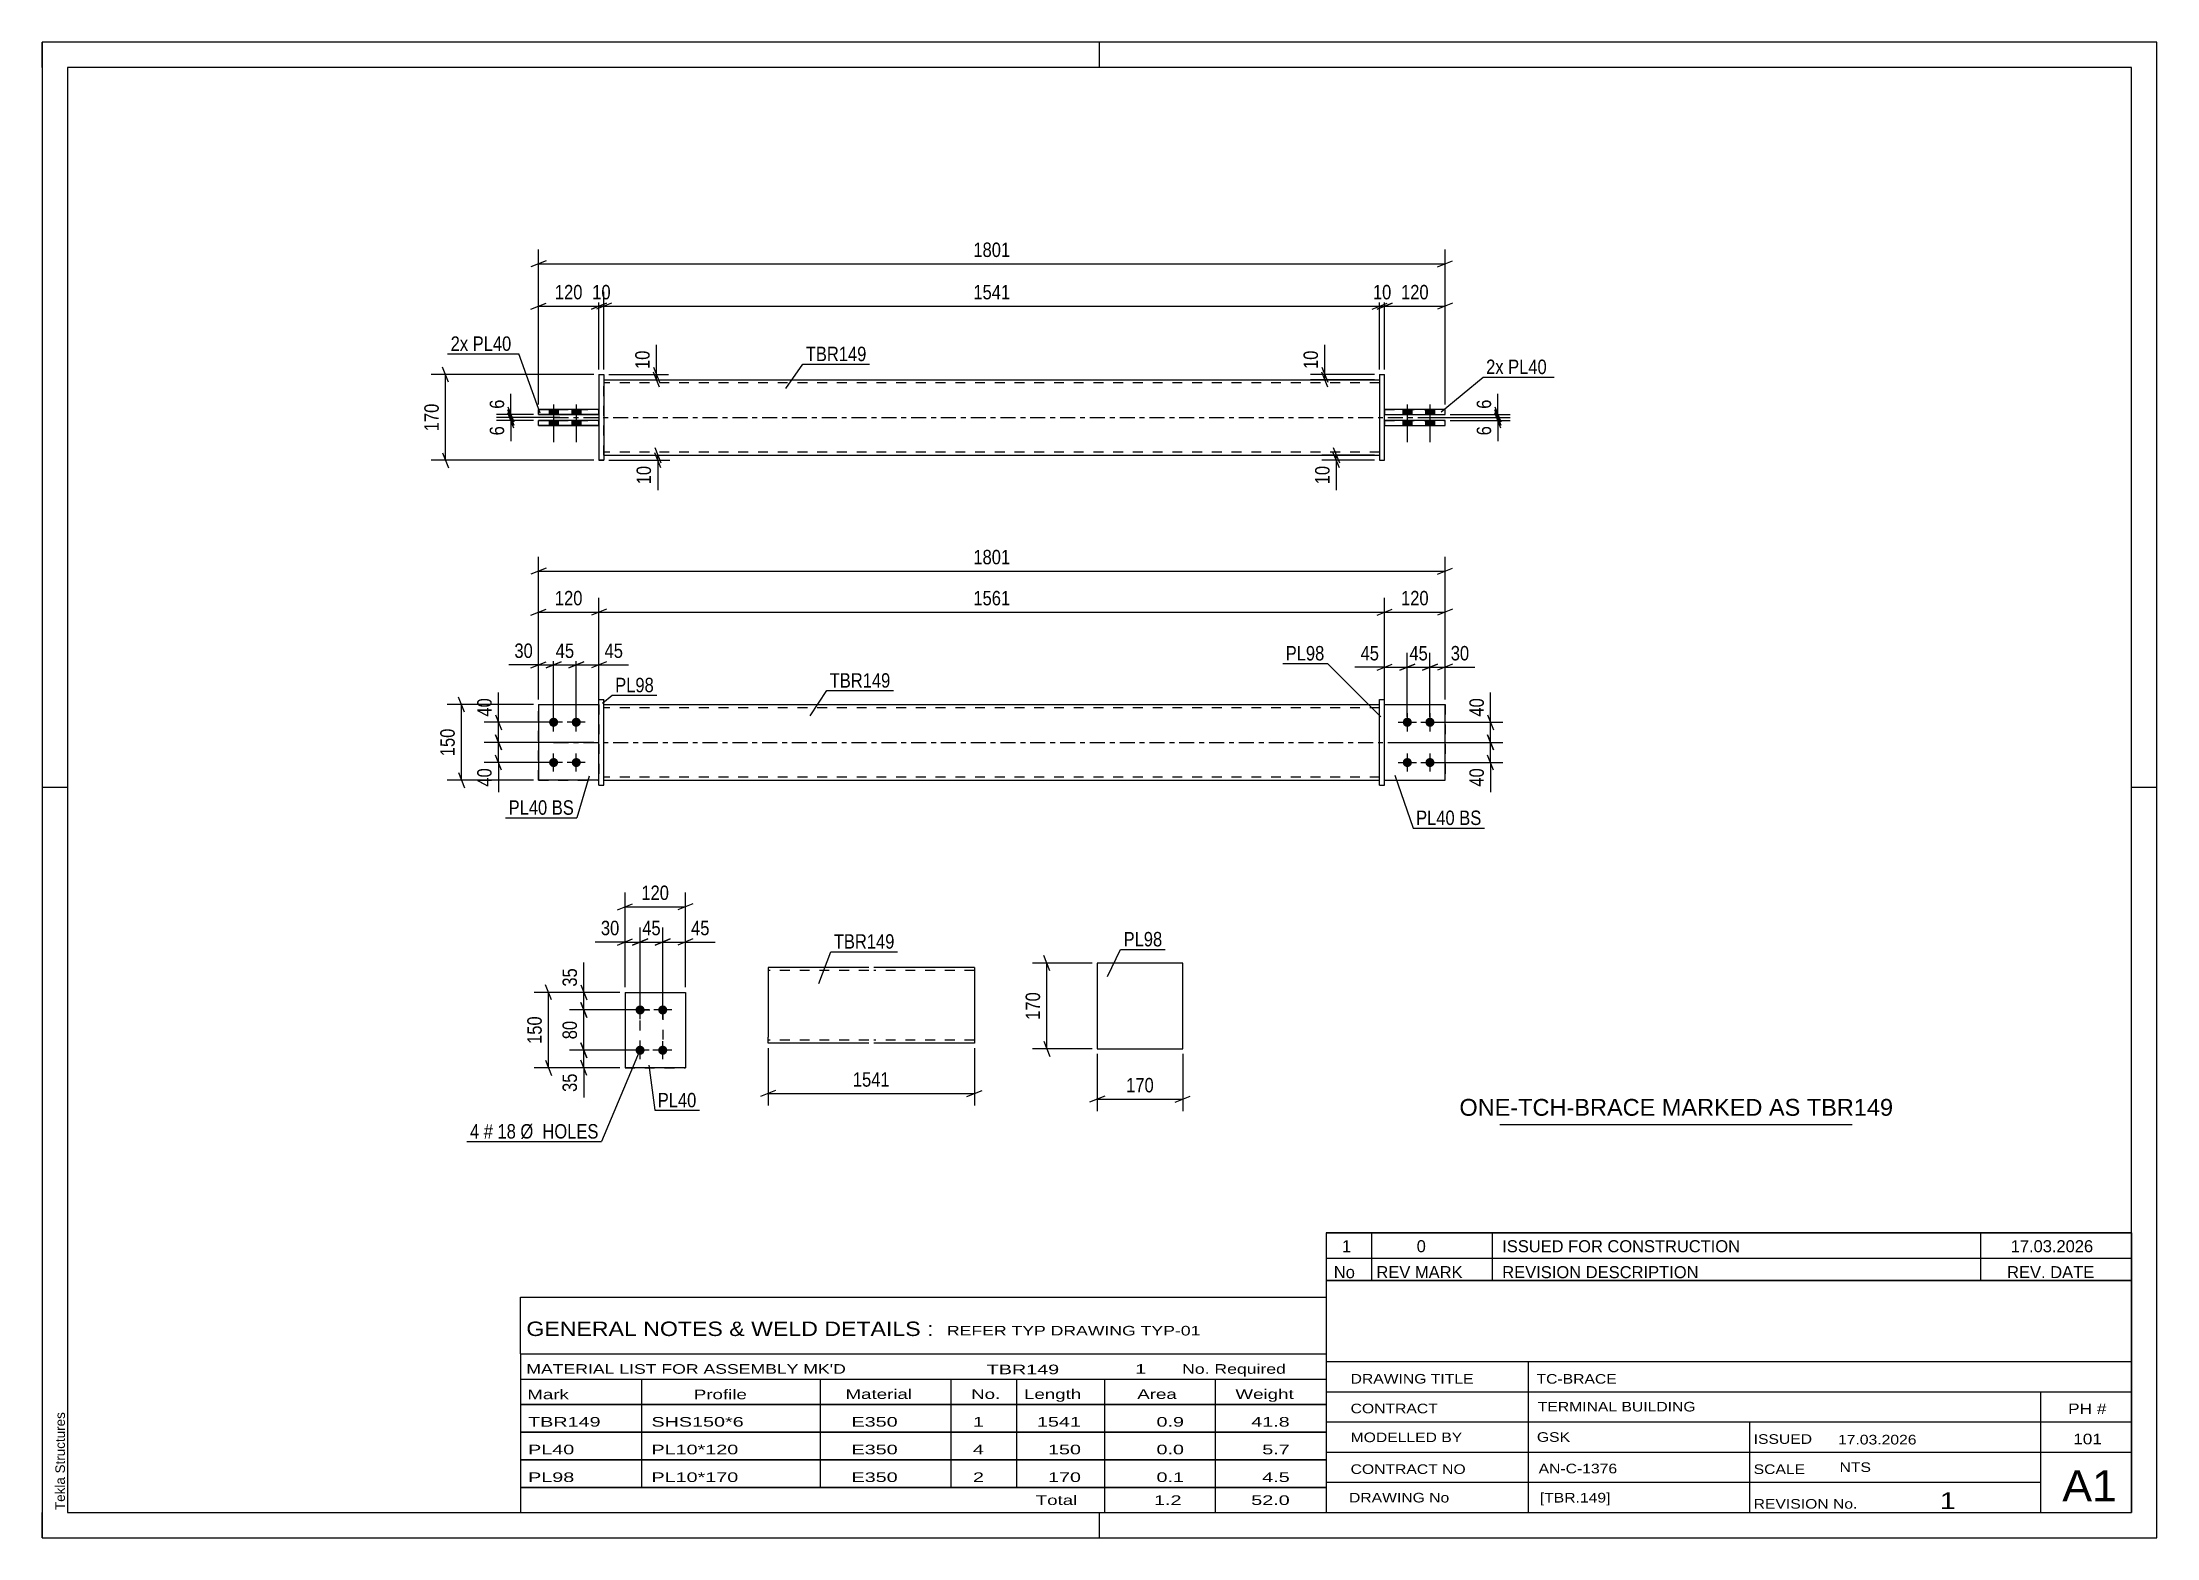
# Paper-space layout 'Layout1' of a CAD drawing. Header units: millimetres. Extents: x 0 to 420, y 0 to 297.
# The model-space entities are those that its viewports show. They can reach past a viewport. Long polylines and large blocks are cut down to what shows.
import ezdxf

# ---------------------------------------------------------------- set-up
doc = ezdxf.new("R2010")
doc.units = ezdxf.units.MM
doc.linetypes.add('DXK_LINE_DOT2', pattern=[3.9198, 1.9599, -1.9599])
doc.linetypes.add('DXK_LINE_DOT3', pattern=[5.9187, 2.979, -0.9799, 0.9799, -0.9799])
doc.layers.add('Viewport layer', color=7, linetype='Continuous', plot=False)
doc.styles.add('Arial', font='ARIAL.TTF', dxfattribs={"height": 0.2})
doc.styles.add('Arial Narrow', font='ARIALN.TTF', dxfattribs={"height": 0.2})

# ---------------------------------------------------------------- blocks, each defined once
blk = doc.blocks.new('Unknown-580573406-1163')
at = {"color": 5, "linetype": 'Continuous'}
for p, q in [((420, 297), (0, 297)), ((0, 297), (0, 0)), ((0, 292), (0, 297)), ((210, 292), (210, 297)), ((420, 0), (420, 297)), ((415, 292), (5, 292)), ((5, 292), (5, 5)), ((415, 5), (415, 292)), ((5, 149), (0, 149)), ((420, 149), (415, 149)), ((0, 0), (0, 5)), ((5, 5), (415, 5)), ((210, 0), (210, 5)), ((0, 0), (420, 0))]:
    blk.add_line(p, q, dxfattribs=at)
at = {"color": 174, "linetype": 'Continuous', "style": 'Arial'}
blk.add_text('Tekla Structures', height=1.9102, rotation=90, dxfattribs=at).set_placement((4.5, 5.5))
blk = doc.blocks.new('Part-580573406-1794 - 1738')
at = {"color": 2, "linetype": 'Continuous'}
for p, q in [((98.56, 165.45), (110.56, 165.45)), ((98.56, 165.45), (98.56, 150.45)), ((110.56, 150.45), (98.56, 150.45)), ((98.56, 150.45), (98.56, 150.45))]:
    blk.add_line(p, q, dxfattribs=at)
at = {"color": 7, "linetype": 'DXK_LINE_DOT2'}
for p, q in [((98.56, 165.45), (110.56, 165.45)), ((110.56, 165.45), (110.56, 165.45)), ((110.56, 165.45), (110.56, 150.45)), ((98.56, 150.45), (110.56, 150.45)), ((98.56, 150.45), (98.56, 150.45))]:
    blk.add_line(p, q, dxfattribs=at)
blk = doc.blocks.new('Part-580573406-1769 - 1738')
at = {"color": 2, "linetype": 'Continuous'}
for p, q in [((266.64, 165.45), (278.64, 165.45)), ((278.64, 165.45), (278.64, 165.45)), ((278.64, 150.45), (278.64, 165.45)), ((266.64, 150.45), (278.64, 150.45))]:
    blk.add_line(p, q, dxfattribs=at)
at = {"color": 7, "linetype": 'DXK_LINE_DOT2'}
for p, q in [((266.64, 165.45), (278.64, 165.45)), ((266.64, 150.45), (266.64, 165.45)), ((266.64, 150.45), (266.64, 150.45)), ((266.64, 150.45), (278.64, 150.45))]:
    blk.add_line(p, q, dxfattribs=at)
blk = doc.blocks.new('Part-580573406-1764 - 1738')
at = {"color": 7, "linetype": 'DXK_LINE_DOT2'}
for p, q in [((266.64, 165.45), (278.64, 165.45)), ((266.64, 150.45), (266.64, 165.45)), ((266.64, 165.45), (278.64, 165.45)), ((278.64, 165.45), (278.64, 165.45)), ((278.64, 165.45), (278.64, 150.45)), ((266.64, 150.45), (266.64, 150.45)), ((266.64, 150.45), (278.64, 150.45)), ((266.64, 150.45), (278.64, 150.45))]:
    blk.add_line(p, q, dxfattribs=at)
blk = doc.blocks.new('Part-580573406-1784 - 1738')
at = {"color": 2, "linetype": 'Continuous'}
for p, q in [((265.64, 166.46), (266.64, 166.46)), ((265.64, 149.46), (265.64, 166.46)), ((266.64, 149.46), (266.64, 166.46)), ((265.64, 149.46), (266.64, 149.46)), ((265.64, 149.45), (266.64, 149.45))]:
    blk.add_line(p, q, dxfattribs=at)
at = {"color": 7, "linetype": 'DXK_LINE_DOT2'}
for p, q in [((265.64, 166.45), (266.64, 166.45)), ((265.64, 149.45), (265.64, 149.46)), ((266.64, 149.46), (266.64, 149.45)), ((266.64, 149.45), (266.64, 149.46))]:
    blk.add_line(p, q, dxfattribs=at)
blk = doc.blocks.new('Part-580573406-1799 - 1738')
at = {"color": 2, "linetype": 'Continuous'}
for p, q in [((110.56, 166.46), (111.56, 166.46)), ((110.56, 149.46), (110.56, 166.46)), ((111.56, 149.46), (111.56, 166.46)), ((110.56, 149.46), (111.56, 149.46)), ((110.56, 149.45), (111.56, 149.45))]:
    blk.add_line(p, q, dxfattribs=at)
at = {"color": 7, "linetype": 'DXK_LINE_DOT2'}
for p, q in [((110.56, 166.45), (111.56, 166.45)), ((110.56, 149.46), (110.56, 149.45)), ((110.56, 149.45), (110.56, 149.46)), ((111.56, 149.46), (111.56, 149.45)), ((111.56, 149.45), (111.56, 149.46))]:
    blk.add_line(p, q, dxfattribs=at)
blk = doc.blocks.new('Part-580573406-1789 - 1738')
at = {"color": 7, "linetype": 'DXK_LINE_DOT2'}
for p, q in [((98.56, 165.45), (110.56, 165.45)), ((98.56, 165.45), (110.56, 165.45)), ((98.56, 150.45), (98.56, 165.45)), ((110.56, 165.45), (110.56, 165.45)), ((110.56, 165.45), (110.56, 150.45)), ((98.56, 150.45), (110.56, 150.45)), ((110.56, 150.45), (98.56, 150.45)), ((98.56, 150.45), (98.56, 150.45))]:
    blk.add_line(p, q, dxfattribs=at)
blk = doc.blocks.new('Part-580573406-1804 - 1738')
at = {"color": 2, "linetype": 'Continuous'}
for p, q in [((111.56, 165.45), (265.64, 165.45)), ((111.56, 150.45), (265.64, 150.45))]:
    blk.add_line(p, q, dxfattribs=at)
at = {"color": 7, "linetype": 'DXK_LINE_DOT2'}
for p, q in [((111.56, 150.45), (111.56, 165.45)), ((265.64, 164.85), (111.56, 164.85)), ((265.64, 150.45), (265.64, 165.45)), ((265.64, 151.05), (111.56, 151.05))]:
    blk.add_line(p, q, dxfattribs=at)
at = {"color": 7, "linetype": 'DXK_LINE_DOT3'}
blk.add_line((101.56, 157.95), (275.64, 157.95), dxfattribs=at)
blk = doc.blocks.new('Bolt-580573406-1805 - 1738')
at = {"linetype": 'Continuous'}
for points in [[(271.14, 162.85), (271.33, 162.83), (271.51, 162.78), (271.67, 162.68), (271.81, 162.56), (271.92, 162.4), (272, 162.23), (272.04, 162.05), (272.04, 161.86), (272, 161.68), (271.92, 161.5), (271.81, 161.35), (271.67, 161.23), (271.51, 161.13), (271.33, 161.07), (271.14, 161.05), (270.96, 161.07), (270.78, 161.13), (270.61, 161.23), (270.47, 161.35), (270.36, 161.5), (270.29, 161.68), (270.25, 161.86), (270.25, 162.05), (270.29, 162.23), (270.36, 162.4), (270.47, 162.56), (270.61, 162.68), (270.78, 162.78), (270.96, 162.83)], [(275.64, 162.85), (275.83, 162.83), (276.01, 162.78), (276.17, 162.68), (276.31, 162.56), (276.42, 162.4), (276.5, 162.23), (276.54, 162.05), (276.54, 161.86), (276.5, 161.68), (276.42, 161.5), (276.31, 161.35), (276.17, 161.23), (276.01, 161.13), (275.83, 161.07), (275.64, 161.05), (275.46, 161.07), (275.28, 161.13), (275.11, 161.23), (274.97, 161.35), (274.86, 161.5), (274.79, 161.68), (274.75, 161.86), (274.75, 162.05), (274.79, 162.23), (274.86, 162.4), (274.97, 162.56), (275.11, 162.68), (275.28, 162.78), (275.46, 162.83)], [(271.14, 154.85), (271.33, 154.83), (271.51, 154.78), (271.67, 154.68), (271.81, 154.56), (271.92, 154.4), (272, 154.23), (272.04, 154.05), (272.04, 153.86), (272, 153.68), (271.92, 153.5), (271.81, 153.35), (271.67, 153.23), (271.51, 153.13), (271.33, 153.07), (271.14, 153.05), (270.96, 153.07), (270.78, 153.13), (270.61, 153.23), (270.47, 153.35), (270.36, 153.5), (270.29, 153.68), (270.25, 153.86), (270.25, 154.05), (270.29, 154.23), (270.36, 154.4), (270.47, 154.56), (270.61, 154.68), (270.78, 154.78), (270.96, 154.83)], [(275.64, 154.85), (275.83, 154.83), (276.01, 154.78), (276.17, 154.68), (276.31, 154.56), (276.42, 154.4), (276.5, 154.23), (276.54, 154.05), (276.54, 153.86), (276.5, 153.68), (276.42, 153.5), (276.31, 153.35), (276.17, 153.23), (276.01, 153.13), (275.83, 153.07), (275.64, 153.05), (275.46, 153.07), (275.28, 153.13), (275.11, 153.23), (274.97, 153.35), (274.86, 153.5), (274.79, 153.68), (274.75, 153.86), (274.75, 154.05), (274.79, 154.23), (274.86, 154.4), (274.97, 154.56), (275.11, 154.68), (275.28, 154.78), (275.46, 154.83)]]:
    blk.add_hatch(color=1, dxfattribs=at).paths.add_polyline_path(points)
at = {"color": 1, "linetype": 'Continuous'}
for p, q in [((269.34, 161.95), (272.94, 161.95)), ((271.14, 163.75), (271.14, 160.15)), ((273.84, 161.95), (277.44, 161.95)), ((275.64, 163.75), (275.64, 160.15)), ((271.14, 155.75), (271.14, 152.15)), ((275.64, 155.75), (275.64, 152.15)), ((269.34, 153.95), (272.94, 153.95)), ((273.84, 153.95), (277.44, 153.95))]:
    blk.add_line(p, q, dxfattribs=at)
blk = doc.blocks.new('Bolt-580573406-1806 - 1738')
at = {"linetype": 'Continuous'}
for points in [[(101.56, 161.05), (101.38, 161.07), (101.2, 161.13), (101.03, 161.23), (100.9, 161.35), (100.78, 161.5), (100.71, 161.68), (100.67, 161.86), (100.67, 162.05), (100.71, 162.23), (100.78, 162.4), (100.9, 162.56), (101.03, 162.68), (101.2, 162.78), (101.38, 162.83), (101.56, 162.85), (101.75, 162.83), (101.93, 162.78), (102.09, 162.68), (102.23, 162.56), (102.34, 162.4), (102.42, 162.23), (102.46, 162.05), (102.46, 161.86), (102.42, 161.68), (102.34, 161.5), (102.23, 161.35), (102.09, 161.23), (101.93, 161.13), (101.75, 161.07)], [(106.06, 161.05), (105.88, 161.07), (105.7, 161.13), (105.53, 161.23), (105.4, 161.35), (105.28, 161.5), (105.21, 161.68), (105.17, 161.86), (105.17, 162.05), (105.21, 162.23), (105.28, 162.4), (105.4, 162.56), (105.53, 162.68), (105.7, 162.78), (105.88, 162.83), (106.06, 162.85), (106.25, 162.83), (106.43, 162.78), (106.59, 162.68), (106.73, 162.56), (106.84, 162.4), (106.92, 162.23), (106.96, 162.05), (106.96, 161.86), (106.92, 161.68), (106.84, 161.5), (106.73, 161.35), (106.59, 161.23), (106.43, 161.13), (106.25, 161.07)], [(101.56, 153.05), (101.38, 153.07), (101.2, 153.13), (101.03, 153.23), (100.9, 153.35), (100.78, 153.5), (100.71, 153.68), (100.67, 153.86), (100.67, 154.05), (100.71, 154.23), (100.78, 154.4), (100.9, 154.56), (101.03, 154.68), (101.2, 154.78), (101.38, 154.83), (101.56, 154.85), (101.75, 154.83), (101.93, 154.78), (102.09, 154.68), (102.23, 154.56), (102.34, 154.4), (102.42, 154.23), (102.46, 154.05), (102.46, 153.86), (102.42, 153.68), (102.34, 153.5), (102.23, 153.35), (102.09, 153.23), (101.93, 153.13), (101.75, 153.07)], [(106.06, 153.05), (105.88, 153.07), (105.7, 153.13), (105.53, 153.23), (105.4, 153.35), (105.28, 153.5), (105.21, 153.68), (105.17, 153.86), (105.17, 154.05), (105.21, 154.23), (105.28, 154.4), (105.4, 154.56), (105.53, 154.68), (105.7, 154.78), (105.88, 154.83), (106.06, 154.85), (106.25, 154.83), (106.43, 154.78), (106.59, 154.68), (106.73, 154.56), (106.84, 154.4), (106.92, 154.23), (106.96, 154.05), (106.96, 153.86), (106.92, 153.68), (106.84, 153.5), (106.73, 153.35), (106.59, 153.23), (106.43, 153.13), (106.25, 153.07)]]:
    blk.add_hatch(color=1, dxfattribs=at).paths.add_polyline_path(points)
at = {"color": 1, "linetype": 'Continuous'}
for p, q in [((103.36, 161.95), (99.76, 161.95)), ((101.56, 160.15), (101.56, 163.75)), ((107.86, 161.95), (104.26, 161.95)), ((106.06, 160.15), (106.06, 163.75)), ((101.56, 152.15), (101.56, 155.75)), ((106.06, 152.15), (106.06, 155.75)), ((103.36, 153.95), (99.76, 153.95)), ((107.86, 153.95), (104.26, 153.95))]:
    blk.add_line(p, q, dxfattribs=at)
blk = doc.blocks.new('Part-580573406-1418 - 1390')
at = {"color": 2, "linetype": 'Continuous'}
for p, q in [((278.64, 224.09), (266.64, 224.09)), ((266.64, 223.09), (278.64, 223.09)), ((266.64, 223.09), (278.64, 223.09)), ((278.64, 223.09), (278.64, 224.09))]:
    blk.add_line(p, q, dxfattribs=at)
at = {"color": 7, "linetype": 'DXK_LINE_DOT2'}
for p, q in [((266.64, 224.09), (266.64, 223.09)), ((266.64, 224.09), (278.64, 224.09)), ((278.64, 223.09), (278.64, 223.09)), ((278.64, 223.09), (278.64, 223.09))]:
    blk.add_line(p, q, dxfattribs=at)
blk = doc.blocks.new('Part-580573406-1445 - 1390')
at = {"color": 2, "linetype": 'Continuous'}
for p, q in [((111.56, 229.99), (265.64, 229.99)), ((111.56, 214.99), (265.64, 214.99))]:
    blk.add_line(p, q, dxfattribs=at)
at = {"color": 7, "linetype": 'DXK_LINE_DOT2'}
for p, q in [((111.56, 214.99), (111.56, 229.99)), ((265.64, 229.39), (111.56, 229.39)), ((265.64, 229.99), (265.64, 214.99)), ((265.64, 215.59), (111.56, 215.59))]:
    blk.add_line(p, q, dxfattribs=at)
at = {"color": 7, "linetype": 'DXK_LINE_DOT3'}
blk.add_line((101.56, 222.49), (275.64, 222.49), dxfattribs=at)
blk = doc.blocks.new('Bolt-580573406-1429 - 1390')
at = {"linetype": 'Continuous'}
for points in [[(100.66, 223.09), (102.46, 223.09), (102.46, 224.09), (100.66, 224.09)], [(100.66, 223.09), (102.46, 223.09), (102.46, 224.09), (100.66, 224.09)], [(105.16, 223.09), (106.96, 223.09), (106.96, 224.09), (105.16, 224.09)], [(105.16, 223.09), (106.96, 223.09), (106.96, 224.09), (105.16, 224.09)], [(100.66, 220.89), (102.46, 220.89), (102.46, 221.89), (100.66, 221.89)], [(100.66, 220.89), (102.46, 220.89), (102.46, 221.89), (100.66, 221.89)], [(105.16, 220.89), (106.96, 220.89), (106.96, 221.89), (105.16, 221.89)], [(105.16, 220.89), (106.96, 220.89), (106.96, 221.89), (105.16, 221.89)]]:
    blk.add_hatch(color=1, dxfattribs=at).paths.add_polyline_path(points)
at = {"color": 1, "linetype": 'Continuous'}
for p, q in [((100.66, 224.09), (100.66, 223.09)), ((100.66, 224.09), (100.66, 223.09)), ((101.56, 225.09), (101.56, 217.59)), ((101.56, 225.09), (101.56, 217.59)), ((102.46, 224.09), (102.46, 223.09)), ((102.46, 224.09), (102.46, 223.09)), ((105.16, 224.09), (105.16, 223.09)), ((105.16, 224.09), (105.16, 223.09)), ((106.06, 225.09), (106.06, 217.59)), ((106.06, 225.09), (106.06, 217.59)), ((106.96, 224.09), (106.96, 223.09)), ((106.96, 224.09), (106.96, 223.09)), ((100.66, 221.89), (100.66, 220.89)), ((100.66, 221.89), (100.66, 220.89)), ((102.46, 221.89), (102.46, 220.89)), ((102.46, 221.89), (102.46, 220.89)), ((105.16, 221.89), (105.16, 220.89)), ((105.16, 221.89), (105.16, 220.89)), ((106.96, 221.89), (106.96, 220.89)), ((106.96, 221.89), (106.96, 220.89))]:
    blk.add_line(p, q, dxfattribs=at)
blk = doc.blocks.new('Part-580573406-1446 - 1390')
at = {"color": 2, "linetype": 'Continuous'}
for p, q in [((110.56, 230.99), (111.56, 230.99)), ((110.56, 230.99), (110.56, 213.99)), ((111.56, 230.99), (111.56, 213.99)), ((110.56, 213.99), (111.56, 213.99)), ((111.56, 213.99), (110.56, 213.99))]:
    blk.add_line(p, q, dxfattribs=at)
at = {"color": 7, "linetype": 'DXK_LINE_DOT2'}
for p, q in [((110.56, 230.99), (111.56, 230.99)), ((111.56, 230.99), (111.56, 230.99)), ((110.56, 213.99), (110.56, 213.99)), ((110.56, 213.99), (110.56, 213.99)), ((111.56, 213.99), (111.56, 213.99)), ((111.56, 213.99), (111.56, 213.99))]:
    blk.add_line(p, q, dxfattribs=at)
blk = doc.blocks.new('Bolt-580573406-1430 - 1390')
at = {"linetype": 'Continuous'}
for points in [[(272.04, 224.09), (270.24, 224.09), (270.24, 223.09), (272.04, 223.09)], [(272.04, 224.09), (270.24, 224.09), (270.24, 223.09), (272.04, 223.09)], [(276.54, 224.09), (274.74, 224.09), (274.74, 223.09), (276.54, 223.09)], [(276.54, 224.09), (274.74, 224.09), (274.74, 223.09), (276.54, 223.09)], [(272.04, 221.89), (270.24, 221.89), (270.24, 220.89), (272.04, 220.89)], [(272.04, 221.89), (270.24, 221.89), (270.24, 220.89), (272.04, 220.89)], [(276.54, 221.89), (274.74, 221.89), (274.74, 220.89), (276.54, 220.89)], [(276.54, 221.89), (274.74, 221.89), (274.74, 220.89), (276.54, 220.89)]]:
    blk.add_hatch(color=1, dxfattribs=at).paths.add_polyline_path(points)
at = {"color": 1, "linetype": 'Continuous'}
for p, q in [((270.24, 224.09), (270.24, 223.09)), ((270.24, 224.09), (270.24, 223.09)), ((271.14, 225.09), (271.14, 217.59)), ((271.14, 225.09), (271.14, 217.59)), ((272.04, 224.09), (272.04, 223.09)), ((272.04, 224.09), (272.04, 223.09)), ((274.74, 224.09), (274.74, 223.09)), ((274.74, 224.09), (274.74, 223.09)), ((275.64, 225.09), (275.64, 217.59)), ((275.64, 225.09), (275.64, 217.59)), ((276.54, 224.09), (276.54, 223.09)), ((276.54, 224.09), (276.54, 223.09)), ((270.24, 221.89), (270.24, 220.89)), ((270.24, 221.89), (270.24, 220.89)), ((272.04, 221.89), (272.04, 220.89)), ((272.04, 221.89), (272.04, 220.89)), ((274.74, 221.89), (274.74, 220.89)), ((274.74, 221.89), (274.74, 220.89)), ((276.54, 221.89), (276.54, 220.89)), ((276.54, 221.89), (276.54, 220.89))]:
    blk.add_line(p, q, dxfattribs=at)
blk = doc.blocks.new('Part-580573406-1451 - 1390')
at = {"color": 2, "linetype": 'Continuous'}
for p, q in [((110.56, 221.89), (98.56, 221.89)), ((98.56, 220.89), (98.56, 221.89)), ((98.56, 220.89), (110.56, 220.89)), ((110.56, 220.89), (98.56, 220.89))]:
    blk.add_line(p, q, dxfattribs=at)
at = {"color": 7, "linetype": 'DXK_LINE_DOT2'}
for p, q in [((98.56, 221.89), (110.56, 221.89)), ((98.56, 220.89), (98.56, 220.89)), ((110.56, 220.89), (110.56, 221.89))]:
    blk.add_line(p, q, dxfattribs=at)
blk = doc.blocks.new('Part-580573406-1456 - 1390')
at = {"color": 2, "linetype": 'Continuous'}
for p, q in [((110.56, 224.09), (98.56, 224.09)), ((98.56, 223.09), (98.56, 224.09)), ((98.56, 223.09), (110.56, 223.09)), ((110.56, 223.09), (98.56, 223.09))]:
    blk.add_line(p, q, dxfattribs=at)
at = {"color": 7, "linetype": 'DXK_LINE_DOT2'}
for p, q in [((98.56, 224.09), (110.56, 224.09)), ((98.56, 223.09), (98.56, 223.09)), ((110.56, 223.09), (110.56, 224.09))]:
    blk.add_line(p, q, dxfattribs=at)
blk = doc.blocks.new('Part-580573406-1457 - 1390')
at = {"color": 2, "linetype": 'Continuous'}
for p, q in [((265.64, 230.99), (265.64, 213.99)), ((265.64, 230.99), (266.64, 230.99)), ((266.64, 213.99), (266.64, 230.99)), ((265.64, 213.99), (266.64, 213.99)), ((265.64, 213.99), (266.64, 213.99))]:
    blk.add_line(p, q, dxfattribs=at)
at = {"color": 7, "linetype": 'DXK_LINE_DOT2'}
for p, q in [((265.64, 230.99), (265.64, 230.99)), ((265.64, 230.99), (266.64, 230.99)), ((265.64, 213.99), (265.64, 213.99)), ((266.64, 213.99), (266.64, 213.99)), ((266.64, 213.99), (266.64, 213.99))]:
    blk.add_line(p, q, dxfattribs=at)
blk = doc.blocks.new('Part-580573406-1462 - 1390')
at = {"color": 2, "linetype": 'Continuous'}
for p, q in [((278.64, 221.89), (266.64, 221.89)), ((266.64, 220.89), (278.64, 220.89)), ((266.64, 220.89), (278.64, 220.89)), ((278.64, 220.89), (278.64, 221.89))]:
    blk.add_line(p, q, dxfattribs=at)
at = {"color": 7, "linetype": 'DXK_LINE_DOT2'}
for p, q in [((266.64, 221.89), (266.64, 220.89)), ((266.64, 221.89), (278.64, 221.89)), ((278.64, 220.89), (278.64, 220.89)), ((278.64, 220.89), (278.64, 220.89))]:
    blk.add_line(p, q, dxfattribs=at)
blk = doc.blocks.new('Bolt-580573406-2158 - 2123')
at = {"linetype": 'Continuous'}
for points in [[(118.75, 105.71), (118.93, 105.69), (119.11, 105.64), (119.27, 105.54), (119.41, 105.42), (119.52, 105.26), (119.6, 105.09), (119.64, 104.91), (119.64, 104.72), (119.6, 104.54), (119.52, 104.36), (119.41, 104.21), (119.27, 104.09), (119.11, 103.99), (118.93, 103.93), (118.75, 103.91), (118.56, 103.93), (118.38, 103.99), (118.22, 104.09), (118.08, 104.21), (117.97, 104.36), (117.89, 104.54), (117.85, 104.72), (117.85, 104.91), (117.89, 105.09), (117.97, 105.26), (118.08, 105.42), (118.22, 105.54), (118.38, 105.64), (118.56, 105.69)], [(123.25, 105.71), (123.43, 105.69), (123.61, 105.64), (123.77, 105.54), (123.91, 105.42), (124.02, 105.26), (124.1, 105.09), (124.14, 104.91), (124.14, 104.72), (124.1, 104.54), (124.02, 104.36), (123.91, 104.21), (123.77, 104.09), (123.61, 103.99), (123.43, 103.93), (123.25, 103.91), (123.06, 103.93), (122.88, 103.99), (122.72, 104.09), (122.58, 104.21), (122.47, 104.36), (122.39, 104.54), (122.35, 104.72), (122.35, 104.91), (122.39, 105.09), (122.47, 105.26), (122.58, 105.42), (122.72, 105.54), (122.88, 105.64), (123.06, 105.69)], [(118.75, 97.71), (118.93, 97.69), (119.11, 97.64), (119.27, 97.54), (119.41, 97.42), (119.52, 97.26), (119.6, 97.09), (119.64, 96.91), (119.64, 96.72), (119.6, 96.54), (119.52, 96.36), (119.41, 96.21), (119.27, 96.09), (119.11, 95.99), (118.93, 95.93), (118.75, 95.91), (118.56, 95.93), (118.38, 95.99), (118.22, 96.09), (118.08, 96.21), (117.97, 96.36), (117.89, 96.54), (117.85, 96.72), (117.85, 96.91), (117.89, 97.09), (117.97, 97.26), (118.08, 97.42), (118.22, 97.54), (118.38, 97.64), (118.56, 97.69)], [(123.25, 97.71), (123.43, 97.69), (123.61, 97.64), (123.77, 97.54), (123.91, 97.42), (124.02, 97.26), (124.1, 97.09), (124.14, 96.91), (124.14, 96.72), (124.1, 96.54), (124.02, 96.36), (123.91, 96.21), (123.77, 96.09), (123.61, 95.99), (123.43, 95.93), (123.25, 95.91), (123.06, 95.93), (122.88, 95.99), (122.72, 96.09), (122.58, 96.21), (122.47, 96.36), (122.39, 96.54), (122.35, 96.72), (122.35, 96.91), (122.39, 97.09), (122.47, 97.26), (122.58, 97.42), (122.72, 97.54), (122.88, 97.64), (123.06, 97.69)]]:
    blk.add_hatch(color=1, dxfattribs=at).paths.add_polyline_path(points)
at = {"color": 1, "linetype": 'Continuous'}
for p, q in [((118.75, 103.01), (118.75, 106.61)), ((123.25, 103.01), (123.25, 106.61)), ((120.55, 104.81), (116.95, 104.81)), ((125.05, 104.81), (121.45, 104.81)), ((120.55, 96.81), (116.95, 96.81)), ((118.75, 95.01), (118.75, 98.61)), ((125.05, 96.81), (121.45, 96.81)), ((123.25, 95.01), (123.25, 98.61))]:
    blk.add_line(p, q, dxfattribs=at)
blk = doc.blocks.new('Part-580573406-2163 - 2123')
at = {"color": 2, "linetype": 'Continuous'}
for p, q in [((115.75, 108.31), (127.75, 108.31)), ((115.75, 108.31), (115.75, 93.31)), ((127.75, 108.31), (127.75, 108.31)), ((127.75, 108.31), (127.75, 93.31)), ((127.75, 93.31), (115.75, 93.31)), ((115.75, 93.31), (115.75, 93.31))]:
    blk.add_line(p, q, dxfattribs=at)
at = {"color": 7, "linetype": 'DXK_LINE_DOT2'}
for p, q in [((115.75, 108.31), (127.75, 108.31)), ((127.75, 108.31), (127.75, 108.31)), ((115.75, 93.31), (127.75, 93.31))]:
    blk.add_line(p, q, dxfattribs=at)
blk = doc.blocks.new('Part-580573406-2294 - 2288')
at = {"color": 2, "linetype": 'Continuous'}
for p, q in [((226.54, 114.1), (209.54, 114.1)), ((209.54, 114.1), (209.54, 97.1)), ((226.54, 97.1), (226.54, 114.1)), ((209.54, 97.1), (226.54, 97.1))]:
    blk.add_line(p, q, dxfattribs=at)
blk = doc.blocks.new('Part-580573406-2321 - 2313')
at = {"color": 2, "linetype": 'Continuous'}
for p, q in [((164.17, 113.23), (144.17, 113.23)), ((144.17, 113.23), (144.17, 99.43)), ((185.17, 113.23), (165.17, 113.23)), ((185.17, 113.23), (185.17, 98.23)), ((144.17, 98.58), (144.17, 99.43)), ((144.17, 98.32), (144.17, 98.58)), ((144.17, 98.23), (144.17, 98.32)), ((164.17, 98.23), (144.17, 98.23)), ((185.17, 98.23), (165.17, 98.23))]:
    blk.add_line(p, q, dxfattribs=at)
at = {"color": 7, "linetype": 'DXK_LINE_DOT2'}
for p, q in [((164.17, 112.63), (144.17, 112.63)), ((185.17, 112.63), (165.17, 112.63)), ((144.17, 98.97), (144.17, 99.43)), ((144.17, 98.58), (144.17, 99.2)), ((144.17, 98.83), (144.17, 98.88)), ((144.17, 98.83), (144.17, 98.88)), ((164.17, 98.83), (144.17, 98.83)), ((144.17, 98.23), (144.17, 98.23)), ((185.17, 98.83), (165.17, 98.83)), ((185.17, 98.83), (185.17, 98.88))]:
    blk.add_line(p, q, dxfattribs=at)
blk = doc.blocks.new('Rectangle-580573406-2273 - 2123')
at = {"color": 1, "linetype": 'DXK_LINE_DOT2'}
blk.add_lwpolyline([(118.75, 104.81), (123.25, 104.81), (123.25, 96.81), (118.75, 96.81), (118.75, 104.81)], close=True, dxfattribs=at)
blk = doc.blocks.new('StraightDimension-580573406-1826 - 1738')
at = {"color": 7, "linetype": 'Continuous'}
for p, q in [((269.64, 172.29), (272.64, 173.49)), ((271.14, 162.95), (271.14, 175.74)), ((271.14, 172.89), (275.64, 172.89)), ((277.14, 173.49), (274.14, 172.29)), ((275.64, 162.95), (275.64, 175.74))]:
    blk.add_line(p, q, dxfattribs=at)
at = {"color": 0}
blk.add_wipeout([(275.82, 173.64), (275.82, 177.84), (270.96, 177.84), (270.96, 173.64)], dxfattribs=at)
at = {"color": 3, "style": 'Arial Narrow'}
blk.add_text('45', height=2.863, dxfattribs=at).set_placement((271.56, 174.24))
blk = doc.blocks.new('StraightDimension-580573406-1914 - 1738')
at = {"color": 7, "linetype": 'Continuous'}
for p, q in [((110.56, 158.95), (110.56, 186.68)), ((266.64, 166.45), (266.64, 186.68)), ((112.06, 184.43), (109.06, 183.23)), ((110.56, 183.83), (266.64, 183.83)), ((265.14, 183.23), (268.14, 184.43))]:
    blk.add_line(p, q, dxfattribs=at)
at = {"color": 0}
blk.add_wipeout([(192.86, 184.58), (192.86, 188.78), (184.35, 188.78), (184.35, 184.58)], dxfattribs=at)
at = {"color": 3, "style": 'Arial Narrow'}
blk.add_text('1561', height=2.863, dxfattribs=at).set_placement((184.95, 185.18))
blk = doc.blocks.new('StraightDimension-580573406-1991 - 1738')
at = {"color": 7, "linetype": 'Continuous'}
for p, q in [((109.56, 157.95), (87.75, 157.95)), ((90, 159.45), (91.2, 156.45)), ((91.2, 152.45), (90, 155.45)), ((90.6, 153.95), (90.6, 157.95)), ((100.56, 153.95), (87.75, 153.95))]:
    blk.add_line(p, q, dxfattribs=at)
at = {"color": 0}
blk.add_wipeout([(89.85, 153.43), (85.65, 153.43), (85.65, 148.57), (89.85, 148.57)], dxfattribs=at)
at = {"color": 7, "linetype": 'Continuous'}
blk.add_line((90.6, 153.95), (90.6, 148.05), dxfattribs=at)
blk.add_line((90.6, 153.95), (90.6, 148.05), dxfattribs=at)
at = {"color": 3, "style": 'Arial Narrow'}
blk.add_text('40', height=2.863, rotation=90.0002, dxfattribs=at).set_placement((89.25, 149.17))
blk = doc.blocks.new('StraightDimension-580573406-1974 - 1738')
at = {"color": 7, "linetype": 'Continuous'}
for p, q in [((104.56, 172.78), (107.56, 173.98)), ((106.06, 162.95), (106.06, 176.23)), ((106.06, 173.38), (110.56, 173.38)), ((112.06, 173.98), (109.06, 172.78)), ((110.56, 166.45), (110.56, 176.23))]:
    blk.add_line(p, q, dxfattribs=at)
at = {"color": 0}
blk.add_wipeout([(115.95, 174.13), (115.95, 178.33), (111.09, 178.33), (111.09, 174.13)], dxfattribs=at)
at = {"color": 7, "linetype": 'Continuous'}
blk.add_line((110.56, 173.38), (116.47, 173.38), dxfattribs=at)
blk.add_line((110.56, 173.38), (116.47, 173.38), dxfattribs=at)
at = {"color": 3, "style": 'Arial Narrow'}
blk.add_text('45', height=2.863, dxfattribs=at).set_placement((111.69, 174.73))
blk = doc.blocks.new('StraightDimension-580573406-2000 - 1738')
at = {"color": 7, "linetype": 'Continuous'}
for p, q in [((100.56, 161.95), (87.75, 161.95)), ((90, 163.45), (91.2, 160.45)), ((90.6, 157.95), (90.6, 161.95)), ((109.56, 157.95), (87.75, 157.95)), ((91.2, 156.45), (90, 159.45))]:
    blk.add_line(p, q, dxfattribs=at)
at = {"color": 0}
blk.add_wipeout([(89.85, 167.34), (85.65, 167.34), (85.65, 162.48), (89.85, 162.48)], dxfattribs=at)
at = {"color": 7, "linetype": 'Continuous'}
blk.add_line((90.6, 161.95), (90.6, 167.86), dxfattribs=at)
blk.add_line((90.6, 161.95), (90.6, 167.86), dxfattribs=at)
at = {"color": 3, "style": 'Arial Narrow'}
blk.add_text('40', height=2.863, rotation=90.0002, dxfattribs=at).set_placement((89.25, 163.08))
blk = doc.blocks.new('StraightDimension-580573406-1810 - 1738')
at = {"color": 7, "linetype": 'Continuous'}
for p, q in [((274.14, 172.29), (277.14, 173.49)), ((275.64, 162.95), (275.64, 175.74)), ((275.64, 172.89), (278.64, 172.89)), ((280.14, 173.49), (277.14, 172.29)), ((278.64, 166.45), (278.64, 175.74))]:
    blk.add_line(p, q, dxfattribs=at)
at = {"color": 0}
blk.add_wipeout([(284.02, 173.64), (284.02, 177.84), (279.17, 177.84), (279.17, 173.64)], dxfattribs=at)
at = {"color": 7, "linetype": 'Continuous'}
blk.add_line((278.64, 172.89), (284.55, 172.89), dxfattribs=at)
blk.add_line((278.64, 172.89), (284.55, 172.89), dxfattribs=at)
at = {"color": 3, "style": 'Arial Narrow'}
blk.add_text('30', height=2.863, dxfattribs=at).set_placement((279.77, 174.24))
blk = doc.blocks.new('StraightDimension-580573406-1839 - 1738')
at = {"color": 7, "linetype": 'Continuous'}
for p, q in [((265.14, 172.29), (268.14, 173.49)), ((266.64, 166.45), (266.64, 175.74)), ((266.64, 172.89), (271.14, 172.89)), ((272.64, 173.49), (269.64, 172.29)), ((271.14, 162.95), (271.14, 175.74))]:
    blk.add_line(p, q, dxfattribs=at)
at = {"color": 0}
blk.add_wipeout([(266.12, 173.64), (266.12, 177.84), (261.26, 177.84), (261.26, 173.64)], dxfattribs=at)
at = {"color": 7, "linetype": 'Continuous'}
blk.add_line((266.64, 172.89), (260.74, 172.89), dxfattribs=at)
blk.add_line((266.64, 172.89), (260.74, 172.89), dxfattribs=at)
at = {"color": 3, "style": 'Arial Narrow'}
blk.add_text('45', height=2.863, dxfattribs=at).set_placement((261.86, 174.24))
blk = doc.blocks.new('StraightDimension-580573406-1856 - 1738')
at = {"color": 7, "linetype": 'Continuous'}
for p, q in [((98.56, 166.45), (98.56, 194.83)), ((278.64, 166.45), (278.64, 194.83)), ((100.06, 192.58), (97.06, 191.38)), ((98.56, 191.98), (278.64, 191.98)), ((277.14, 191.38), (280.14, 192.58))]:
    blk.add_line(p, q, dxfattribs=at)
at = {"color": 0}
blk.add_wipeout([(192.86, 192.73), (192.86, 196.93), (184.35, 196.93), (184.35, 192.73)], dxfattribs=at)
at = {"color": 3, "style": 'Arial Narrow'}
blk.add_text('1801', height=2.863, dxfattribs=at).set_placement((184.95, 193.33))
blk = doc.blocks.new('StraightDimension-580573406-1876 - 1738')
at = {"color": 7, "linetype": 'Continuous'}
for p, q in [((276.64, 161.95), (290.09, 161.95)), ((287.09, 163.45), (288.29, 160.45)), ((287.69, 157.95), (287.69, 161.95)), ((267.64, 157.95), (290.09, 157.95)), ((288.29, 156.45), (287.09, 159.45))]:
    blk.add_line(p, q, dxfattribs=at)
at = {"color": 0}
blk.add_wipeout([(286.94, 167.34), (282.74, 167.34), (282.74, 162.48), (286.94, 162.48)], dxfattribs=at)
at = {"color": 7, "linetype": 'Continuous'}
blk.add_line((287.69, 161.95), (287.69, 167.86), dxfattribs=at)
blk.add_line((287.69, 161.95), (287.69, 167.86), dxfattribs=at)
at = {"color": 3, "style": 'Arial Narrow'}
blk.add_text('40', height=2.863, rotation=90.0002, dxfattribs=at).set_placement((286.34, 163.08))
blk = doc.blocks.new('StraightDimension-580573406-1885 - 1738')
at = {"color": 7, "linetype": 'Continuous'}
for p, q in [((267.64, 157.95), (290.09, 157.95)), ((287.09, 159.45), (288.29, 156.45)), ((288.29, 152.45), (287.09, 155.45)), ((287.69, 153.95), (287.69, 157.95)), ((276.64, 153.95), (290.09, 153.95))]:
    blk.add_line(p, q, dxfattribs=at)
at = {"color": 0}
blk.add_wipeout([(286.94, 153.43), (282.74, 153.43), (282.74, 148.57), (286.94, 148.57)], dxfattribs=at)
at = {"color": 7, "linetype": 'Continuous'}
blk.add_line((287.69, 153.95), (287.69, 148.05), dxfattribs=at)
blk.add_line((287.69, 153.95), (287.69, 148.05), dxfattribs=at)
at = {"color": 3, "style": 'Arial Narrow'}
blk.add_text('40', height=2.863, rotation=90.0002, dxfattribs=at).set_placement((286.34, 149.17))
blk = doc.blocks.new('StraightDimension-580573406-1895 - 1738')
at = {"color": 7, "linetype": 'Continuous'}
for p, q in [((266.64, 166.45), (266.64, 186.68)), ((278.64, 166.45), (278.64, 186.68)), ((265.14, 183.23), (268.14, 184.43)), ((266.64, 183.83), (278.64, 183.83)), ((280.14, 184.43), (277.14, 183.23))]:
    blk.add_line(p, q, dxfattribs=at)
at = {"color": 0}
blk.add_wipeout([(275.98, 184.58), (275.98, 188.78), (269.3, 188.78), (269.3, 184.58)], dxfattribs=at)
at = {"color": 3, "style": 'Arial Narrow'}
blk.add_text('120', height=2.863, dxfattribs=at).set_placement((269.9, 185.18))
blk = doc.blocks.new('StraightDimension-580573406-1929 - 1738')
at = {"color": 7, "linetype": 'Continuous'}
for p, q in [((98.56, 166.45), (98.56, 186.68)), ((110.56, 158.95), (110.56, 186.68)), ((97.06, 183.23), (100.06, 184.43)), ((98.56, 183.83), (110.56, 183.83)), ((112.06, 184.43), (109.06, 183.23))]:
    blk.add_line(p, q, dxfattribs=at)
at = {"color": 0}
blk.add_wipeout([(107.91, 184.58), (107.91, 188.78), (101.22, 188.78), (101.22, 184.58)], dxfattribs=at)
at = {"color": 3, "style": 'Arial Narrow'}
blk.add_text('120', height=2.863, dxfattribs=at).set_placement((101.82, 185.18))
blk = doc.blocks.new('StraightDimension-580573406-1945 - 1738')
at = {"color": 7, "linetype": 'Continuous'}
for p, q in [((97.06, 172.78), (100.06, 173.98)), ((98.56, 166.45), (98.56, 176.23)), ((98.56, 173.38), (101.56, 173.38)), ((103.06, 173.98), (100.06, 172.78)), ((101.56, 162.95), (101.56, 176.23))]:
    blk.add_line(p, q, dxfattribs=at)
at = {"color": 0}
blk.add_wipeout([(98.04, 174.13), (98.04, 178.33), (93.18, 178.33), (93.18, 174.13)], dxfattribs=at)
at = {"color": 7, "linetype": 'Continuous'}
blk.add_line((98.56, 173.38), (92.66, 173.38), dxfattribs=at)
blk.add_line((98.56, 173.38), (92.66, 173.38), dxfattribs=at)
at = {"color": 3, "style": 'Arial Narrow'}
blk.add_text('30', height=2.863, dxfattribs=at).set_placement((93.78, 174.73))
blk = doc.blocks.new('StraightDimension-580573406-1961 - 1738')
at = {"color": 7, "linetype": 'Continuous'}
for p, q in [((100.06, 172.78), (103.06, 173.98)), ((101.56, 162.95), (101.56, 176.23)), ((101.56, 173.38), (106.06, 173.38)), ((107.56, 173.98), (104.56, 172.78)), ((106.06, 162.95), (106.06, 176.23))]:
    blk.add_line(p, q, dxfattribs=at)
at = {"color": 0}
blk.add_wipeout([(106.24, 174.13), (106.24, 178.33), (101.39, 178.33), (101.39, 174.13)], dxfattribs=at)
at = {"color": 3, "style": 'Arial Narrow'}
blk.add_text('45', height=2.863, dxfattribs=at).set_placement((101.99, 174.73))
blk = doc.blocks.new('StraightDimension-580573406-2010 - 1738')
at = {"color": 7, "linetype": 'Continuous'}
for p, q in [((97.56, 165.45), (80.42, 165.45)), ((83.87, 163.95), (82.67, 166.95)), ((83.27, 150.45), (83.27, 165.45)), ((82.67, 151.95), (83.87, 148.95)), ((97.56, 150.45), (80.42, 150.45))]:
    blk.add_line(p, q, dxfattribs=at)
at = {"color": 0}
blk.add_wipeout([(82.52, 161.3), (78.32, 161.3), (78.32, 154.61), (82.52, 154.61)], dxfattribs=at)
at = {"color": 3, "style": 'Arial Narrow'}
blk.add_text('150', height=2.863, rotation=90.0002, dxfattribs=at).set_placement((81.92, 155.21))
blk = doc.blocks.new('StraightDimension-580573406-1691 - 1390')
at = {"color": 7, "linetype": 'Continuous'}
for p, q in [((92.49, 223.99), (93.69, 220.99)), ((93.69, 220.39), (92.49, 223.39)), ((102.81, 222.49), (90.24, 222.49)), ((97.56, 221.89), (90.24, 221.89)), ((93.09, 221.89), (93.09, 222.49))]:
    blk.add_line(p, q, dxfattribs=at)
at = {"color": 0}
blk.add_wipeout([(92.34, 221.36), (88.14, 221.36), (88.14, 218.33), (92.34, 218.33)], dxfattribs=at)
at = {"color": 7, "linetype": 'Continuous'}
blk.add_line((93.09, 221.89), (93.09, 217.81), dxfattribs=at)
blk.add_line((93.09, 221.89), (93.09, 217.81), dxfattribs=at)
at = {"color": 3, "style": 'Arial Narrow'}
blk.add_text('6', height=2.86, rotation=90.0002, dxfattribs=at).set_placement((91.74, 218.93))
blk = doc.blocks.new('StraightDimension-580573406-1552 - 1390')
at = {"color": 7, "linetype": 'Continuous'}
for p, q in [((254.14, 232.49), (255.34, 229.49)), ((255.34, 228.49), (254.14, 231.49)), ((264.64, 230.99), (251.89, 230.99)), ((264.64, 229.99), (251.89, 229.99)), ((254.74, 229.99), (254.74, 230.99))]:
    blk.add_line(p, q, dxfattribs=at)
at = {"color": 0}
blk.add_wipeout([(253.99, 236.37), (249.79, 236.37), (249.79, 231.51), (253.99, 231.51)], dxfattribs=at)
at = {"color": 7, "linetype": 'Continuous'}
blk.add_line((254.74, 230.99), (254.74, 236.89), dxfattribs=at)
blk.add_line((254.74, 230.99), (254.74, 236.89), dxfattribs=at)
at = {"color": 3, "style": 'Arial Narrow'}
blk.add_text('10', height=2.863, rotation=90.0002, dxfattribs=at).set_placement((253.39, 232.11))
blk = doc.blocks.new('StraightDimension-580573406-1538 - 1390')
at = {"color": 7, "linetype": 'Continuous'}
for p, q in [((264.64, 214.99), (254.19, 214.99)), ((256.44, 216.49), (257.64, 213.49)), ((257.64, 212.49), (256.44, 215.49)), ((257.04, 213.99), (257.04, 214.99)), ((264.64, 213.99), (254.19, 213.99))]:
    blk.add_line(p, q, dxfattribs=at)
at = {"color": 0}
blk.add_wipeout([(256.29, 213.46), (252.09, 213.46), (252.09, 208.61), (256.29, 208.61)], dxfattribs=at)
at = {"color": 7, "linetype": 'Continuous'}
blk.add_line((257.04, 213.99), (257.04, 208.08), dxfattribs=at)
blk.add_line((257.04, 213.99), (257.04, 208.08), dxfattribs=at)
at = {"color": 3, "style": 'Arial Narrow'}
blk.add_text('10', height=2.863, rotation=90.0002, dxfattribs=at).set_placement((255.69, 209.21))
blk = doc.blocks.new('StraightDimension-580573406-1567 - 1390')
at = {"color": 7, "linetype": 'Continuous'}
for p, q in [((100.06, 253.61), (97.06, 252.41)), ((98.56, 225.09), (98.56, 255.86)), ((98.56, 253.01), (278.64, 253.01)), ((277.14, 252.41), (280.14, 253.61)), ((278.64, 225.09), (278.64, 255.86))]:
    blk.add_line(p, q, dxfattribs=at)
at = {"color": 0}
blk.add_wipeout([(192.86, 253.76), (192.86, 257.96), (184.35, 257.96), (184.35, 253.76)], dxfattribs=at)
at = {"color": 3, "style": 'Arial Narrow'}
blk.add_text('1801', height=2.863, dxfattribs=at).set_placement((184.95, 254.36))
blk = doc.blocks.new('StraightDimension-580573406-1578 - 1390')
at = {"color": 7, "linetype": 'Continuous'}
for p, q in [((265.14, 244), (268.14, 245.2)), ((266.64, 231.99), (266.64, 247.45)), ((266.64, 244.6), (278.64, 244.6)), ((280.14, 245.2), (277.14, 244)), ((278.64, 225.09), (278.64, 247.45))]:
    blk.add_line(p, q, dxfattribs=at)
at = {"color": 0}
blk.add_wipeout([(275.98, 245.35), (275.98, 249.55), (269.3, 249.55), (269.3, 245.35)], dxfattribs=at)
at = {"color": 3, "style": 'Arial Narrow'}
blk.add_text('120', height=2.863, dxfattribs=at).set_placement((269.9, 245.95))
blk = doc.blocks.new('StraightDimension-580573406-1588 - 1390')
at = {"color": 7, "linetype": 'Continuous'}
for p, q in [((97.06, 244), (100.06, 245.2)), ((98.56, 225.09), (98.56, 247.45)), ((98.56, 244.6), (110.56, 244.6)), ((112.06, 245.2), (109.06, 244)), ((110.56, 231.99), (110.56, 247.45))]:
    blk.add_line(p, q, dxfattribs=at)
at = {"color": 0}
blk.add_wipeout([(107.91, 245.35), (107.91, 249.55), (101.22, 249.55), (101.22, 245.35)], dxfattribs=at)
at = {"color": 3, "style": 'Arial Narrow'}
blk.add_text('120', height=2.863, dxfattribs=at).set_placement((101.82, 245.95))
blk = doc.blocks.new('StraightDimension-580573406-1598 - 1390')
at = {"color": 7, "linetype": 'Continuous'}
for p, q in [((109.06, 244), (112.06, 245.2)), ((113.06, 245.2), (110.06, 244)), ((110.56, 231.99), (110.56, 247.45)), ((110.56, 244.6), (111.56, 244.6)), ((111.56, 231.99), (111.56, 247.45))]:
    blk.add_line(p, q, dxfattribs=at)
at = {"color": 0}
blk.add_wipeout([(113.49, 245.35), (113.49, 249.55), (108.64, 249.55), (108.64, 245.35)], dxfattribs=at)
at = {"color": 3, "style": 'Arial Narrow'}
blk.add_text('10', height=2.863, dxfattribs=at).set_placement((109.24, 245.95))
blk = doc.blocks.new('StraightDimension-580573406-1608 - 1390')
at = {"color": 7, "linetype": 'Continuous'}
for p, q in [((113.06, 245.2), (110.06, 244)), ((111.56, 231.99), (111.56, 247.45)), ((111.56, 244.6), (265.64, 244.6)), ((264.14, 244), (267.14, 245.2)), ((265.64, 231.99), (265.64, 247.45))]:
    blk.add_line(p, q, dxfattribs=at)
at = {"color": 0}
blk.add_wipeout([(192.86, 245.35), (192.86, 249.55), (184.35, 249.55), (184.35, 245.35)], dxfattribs=at)
at = {"color": 3, "style": 'Arial Narrow'}
blk.add_text('1541', height=2.863, dxfattribs=at).set_placement((184.95, 245.95))
blk = doc.blocks.new('StraightDimension-580573406-1618 - 1390')
at = {"color": 7, "linetype": 'Continuous'}
for p, q in [((264.14, 244), (267.14, 245.2)), ((268.14, 245.2), (265.14, 244)), ((265.64, 231.99), (265.64, 247.45)), ((265.64, 244.6), (266.64, 244.6)), ((266.64, 231.99), (266.64, 247.45))]:
    blk.add_line(p, q, dxfattribs=at)
at = {"color": 0}
blk.add_wipeout([(268.57, 245.35), (268.57, 249.55), (263.71, 249.55), (263.71, 245.35)], dxfattribs=at)
at = {"color": 3, "style": 'Arial Narrow'}
blk.add_text('10', height=2.863, dxfattribs=at).set_placement((264.31, 245.95))
blk = doc.blocks.new('StraightDimension-580573406-1629 - 1390')
at = {"color": 7, "linetype": 'Continuous'}
for p, q in [((112.56, 214.99), (124.66, 214.99)), ((121.66, 216.49), (122.86, 213.49)), ((122.86, 212.49), (121.66, 215.49)), ((122.26, 213.99), (122.26, 214.99)), ((112.56, 213.99), (124.66, 213.99))]:
    blk.add_line(p, q, dxfattribs=at)
at = {"color": 0}
blk.add_wipeout([(121.51, 213.46), (117.31, 213.46), (117.31, 208.61), (121.51, 208.61)], dxfattribs=at)
at = {"color": 7, "linetype": 'Continuous'}
blk.add_line((122.26, 213.99), (122.26, 208.08), dxfattribs=at)
blk.add_line((122.26, 213.99), (122.26, 208.08), dxfattribs=at)
at = {"color": 3, "style": 'Arial Narrow'}
blk.add_text('10', height=2.863, rotation=90.0002, dxfattribs=at).set_placement((120.91, 209.21))
blk = doc.blocks.new('StraightDimension-580573406-1639 - 1390')
at = {"color": 7, "linetype": 'Continuous'}
for p, q in [((121.39, 232.49), (122.59, 229.49)), ((122.59, 228.49), (121.39, 231.49)), ((112.56, 230.99), (124.39, 230.99)), ((112.56, 229.99), (124.39, 229.99)), ((121.99, 229.99), (121.99, 230.99))]:
    blk.add_line(p, q, dxfattribs=at)
at = {"color": 0}
blk.add_wipeout([(121.24, 236.37), (117.04, 236.37), (117.04, 231.51), (121.24, 231.51)], dxfattribs=at)
at = {"color": 7, "linetype": 'Continuous'}
blk.add_line((121.99, 230.99), (121.99, 236.89), dxfattribs=at)
blk.add_line((121.99, 230.99), (121.99, 236.89), dxfattribs=at)
at = {"color": 3, "style": 'Arial Narrow'}
blk.add_text('10', height=2.863, rotation=90.0002, dxfattribs=at).set_placement((120.64, 232.11))
blk = doc.blocks.new('StraightDimension-580573406-1650 - 1390')
at = {"color": 7, "linetype": 'Continuous'}
for p, q in [((288.54, 223.99), (289.74, 220.99)), ((289.74, 220.39), (288.54, 223.39)), ((274.39, 222.49), (291.54, 222.49)), ((279.64, 221.89), (291.54, 221.89)), ((289.14, 221.89), (289.14, 222.49))]:
    blk.add_line(p, q, dxfattribs=at)
at = {"color": 0}
blk.add_wipeout([(288.39, 221.36), (284.19, 221.36), (284.19, 218.34), (288.39, 218.34)], dxfattribs=at)
at = {"color": 7, "linetype": 'Continuous'}
blk.add_line((289.14, 221.89), (289.14, 217.81), dxfattribs=at)
blk.add_line((289.14, 221.89), (289.14, 217.81), dxfattribs=at)
at = {"color": 3, "style": 'Arial Narrow'}
blk.add_text('6', height=2.86, rotation=90.0002, dxfattribs=at).set_placement((287.79, 218.94))
blk = doc.blocks.new('StraightDimension-580573406-1661 - 1390')
at = {"color": 7, "linetype": 'Continuous'}
for p, q in [((279.64, 223.09), (291.54, 223.09)), ((288.54, 224.59), (289.74, 221.59)), ((289.74, 220.99), (288.54, 223.99)), ((289.14, 222.49), (289.14, 223.09)), ((274.39, 222.49), (291.54, 222.49))]:
    blk.add_line(p, q, dxfattribs=at)
at = {"color": 0}
blk.add_wipeout([(288.39, 226.64), (284.19, 226.64), (284.19, 223.61), (288.39, 223.61)], dxfattribs=at)
at = {"color": 7, "linetype": 'Continuous'}
blk.add_line((289.14, 223.09), (289.14, 227.17), dxfattribs=at)
blk.add_line((289.14, 223.09), (289.14, 227.17), dxfattribs=at)
at = {"color": 3, "style": 'Arial Narrow'}
blk.add_text('6', height=2.86, rotation=90.0002, dxfattribs=at).set_placement((287.79, 224.21))
blk = doc.blocks.new('StraightDimension-580573406-1670 - 1390')
at = {"color": 7, "linetype": 'Continuous'}
for p, q in [((80.7, 229.49), (79.5, 232.49)), ((109.56, 230.99), (77.25, 230.99)), ((80.1, 213.99), (80.1, 230.99)), ((79.5, 215.49), (80.7, 212.49)), ((109.56, 213.99), (77.25, 213.99))]:
    blk.add_line(p, q, dxfattribs=at)
at = {"color": 0}
blk.add_wipeout([(79.35, 225.83), (75.15, 225.83), (75.15, 219.15), (79.35, 219.15)], dxfattribs=at)
at = {"color": 3, "style": 'Arial Narrow'}
blk.add_text('170', height=2.863, rotation=90.0002, dxfattribs=at).set_placement((78.75, 219.75))
blk = doc.blocks.new('StraightDimension-580573406-1681 - 1390')
at = {"color": 7, "linetype": 'Continuous'}
for p, q in [((97.56, 223.09), (90.24, 223.09)), ((92.49, 224.59), (93.69, 221.59)), ((93.69, 220.99), (92.49, 223.99)), ((93.09, 222.49), (93.09, 223.09)), ((102.81, 222.49), (90.24, 222.49))]:
    blk.add_line(p, q, dxfattribs=at)
at = {"color": 0}
blk.add_wipeout([(92.34, 226.64), (88.14, 226.64), (88.14, 223.61), (92.34, 223.61)], dxfattribs=at)
at = {"color": 7, "linetype": 'Continuous'}
blk.add_line((93.09, 223.09), (93.09, 227.17), dxfattribs=at)
blk.add_line((93.09, 223.09), (93.09, 227.17), dxfattribs=at)
at = {"color": 3, "style": 'Arial Narrow'}
blk.add_text('6', height=2.86, rotation=90.0002, dxfattribs=at).set_placement((91.74, 224.21))
blk = doc.blocks.new('StraightDimension-580573406-2166 - 2123')
at = {"color": 7, "linetype": 'Continuous'}
for p, q in [((115.75, 109.31), (115.75, 128.16)), ((127.75, 109.31), (127.75, 128.16)), ((114.25, 124.71), (117.25, 125.91)), ((115.75, 125.31), (127.75, 125.31)), ((129.25, 125.91), (126.25, 124.71))]:
    blk.add_line(p, q, dxfattribs=at)
at = {"color": 0}
blk.add_wipeout([(125.09, 126.06), (125.09, 130.26), (118.4, 130.26), (118.4, 126.06)], dxfattribs=at)
at = {"color": 3, "style": 'Arial Narrow'}
blk.add_text('120', height=2.863, dxfattribs=at).set_placement((119, 126.66))
blk = doc.blocks.new('StraightDimension-580573406-2183 - 2123')
at = {"color": 7, "linetype": 'Continuous'}
for p, q in [((117.25, 117.71), (120.25, 118.91)), ((118.75, 105.81), (118.75, 121.16)), ((118.75, 118.31), (123.25, 118.31)), ((124.75, 118.91), (121.75, 117.71)), ((123.25, 105.81), (123.25, 121.16))]:
    blk.add_line(p, q, dxfattribs=at)
at = {"color": 0}
blk.add_wipeout([(123.42, 119.06), (123.42, 123.26), (118.57, 123.26), (118.57, 119.06)], dxfattribs=at)
at = {"color": 3, "style": 'Arial Narrow'}
blk.add_text('45', height=2.863, dxfattribs=at).set_placement((119.17, 119.66))
blk = doc.blocks.new('StraightDimension-580573406-2193 - 2123')
at = {"color": 7, "linetype": 'Continuous'}
for p, q in [((114.25, 117.71), (117.25, 118.91)), ((115.75, 109.31), (115.75, 121.16)), ((115.75, 118.31), (118.75, 118.31)), ((120.25, 118.91), (117.25, 117.71)), ((118.75, 105.81), (118.75, 121.16))]:
    blk.add_line(p, q, dxfattribs=at)
at = {"color": 0}
blk.add_wipeout([(115.22, 119.06), (115.22, 123.26), (110.36, 123.26), (110.36, 119.06)], dxfattribs=at)
at = {"color": 7, "linetype": 'Continuous'}
blk.add_line((115.75, 118.31), (109.84, 118.31), dxfattribs=at)
blk.add_line((115.75, 118.31), (109.84, 118.31), dxfattribs=at)
at = {"color": 3, "style": 'Arial Narrow'}
blk.add_text('30', height=2.863, dxfattribs=at).set_placement((110.96, 119.66))
blk = doc.blocks.new('StraightDimension-580573406-2206 - 2123')
at = {"color": 7, "linetype": 'Continuous'}
for p, q in [((121.75, 117.71), (124.75, 118.91)), ((123.25, 105.81), (123.25, 121.16)), ((123.25, 118.31), (127.75, 118.31)), ((129.25, 118.91), (126.25, 117.71)), ((127.75, 109.31), (127.75, 121.16))]:
    blk.add_line(p, q, dxfattribs=at)
at = {"color": 0}
blk.add_wipeout([(133.13, 119.06), (133.13, 123.26), (128.27, 123.26), (128.27, 119.06)], dxfattribs=at)
at = {"color": 7, "linetype": 'Continuous'}
blk.add_line((127.75, 118.31), (133.65, 118.31), dxfattribs=at)
blk.add_line((127.75, 118.31), (133.65, 118.31), dxfattribs=at)
at = {"color": 3, "style": 'Arial Narrow'}
blk.add_text('45', height=2.863, dxfattribs=at).set_placement((128.87, 119.66))
blk = doc.blocks.new('StraightDimension-580573406-2220 - 2123')
at = {"color": 7, "linetype": 'Continuous'}
for p, q in [((101.15, 106.81), (99.95, 109.81)), ((114.75, 108.31), (97.7, 108.31)), ((100.55, 93.31), (100.55, 108.31)), ((114.75, 93.31), (97.7, 93.31)), ((99.95, 94.81), (101.15, 91.81))]:
    blk.add_line(p, q, dxfattribs=at)
at = {"color": 0}
blk.add_wipeout([(99.8, 104.16), (95.6, 104.16), (95.6, 97.47), (99.8, 97.47)], dxfattribs=at)
at = {"color": 3, "style": 'Arial Narrow'}
blk.add_text('150', height=2.863, rotation=90.0002, dxfattribs=at).set_placement((99.2, 98.07))
blk = doc.blocks.new('StraightDimension-580573406-2237 - 2123')
at = {"color": 7, "linetype": 'Continuous'}
for p, q in [((117.75, 96.81), (104.7, 96.81)), ((106.95, 98.31), (108.15, 95.31)), ((107.55, 93.31), (107.55, 96.81)), ((114.75, 93.31), (104.7, 93.31)), ((108.15, 91.81), (106.95, 94.81))]:
    blk.add_line(p, q, dxfattribs=at)
at = {"color": 0}
blk.add_wipeout([(106.8, 92.79), (102.6, 92.79), (102.6, 87.93), (106.8, 87.93)], dxfattribs=at)
at = {"color": 7, "linetype": 'Continuous'}
blk.add_line((107.55, 93.31), (107.55, 87.41), dxfattribs=at)
blk.add_line((107.55, 93.31), (107.55, 87.41), dxfattribs=at)
at = {"color": 3, "style": 'Arial Narrow'}
blk.add_text('35', height=2.863, rotation=90.0002, dxfattribs=at).set_placement((106.2, 88.53))
blk = doc.blocks.new('StraightDimension-580573406-2250 - 2123')
at = {"color": 7, "linetype": 'Continuous'}
for p, q in [((106.95, 106.31), (108.15, 103.31)), ((117.75, 104.81), (104.7, 104.81)), ((107.55, 96.81), (107.55, 104.81)), ((117.75, 96.81), (104.7, 96.81)), ((108.15, 95.31), (106.95, 98.31))]:
    blk.add_line(p, q, dxfattribs=at)
at = {"color": 0}
blk.add_wipeout([(106.8, 103.24), (102.6, 103.24), (102.6, 98.39), (106.8, 98.39)], dxfattribs=at)
at = {"color": 3, "style": 'Arial Narrow'}
blk.add_text('80', height=2.863, rotation=90.0002, dxfattribs=at).set_placement((106.2, 98.99))
blk = doc.blocks.new('StraightDimension-580573406-2260 - 2123')
at = {"color": 7, "linetype": 'Continuous'}
for p, q in [((106.95, 109.81), (108.15, 106.81)), ((114.75, 108.31), (104.7, 108.31)), ((108.15, 103.31), (106.95, 106.31)), ((107.55, 104.81), (107.55, 108.31)), ((117.75, 104.81), (104.7, 104.81))]:
    blk.add_line(p, q, dxfattribs=at)
at = {"color": 0}
blk.add_wipeout([(106.8, 113.69), (102.6, 113.69), (102.6, 108.84), (106.8, 108.84)], dxfattribs=at)
at = {"color": 7, "linetype": 'Continuous'}
blk.add_line((107.55, 108.31), (107.55, 114.22), dxfattribs=at)
blk.add_line((107.55, 108.31), (107.55, 114.22), dxfattribs=at)
at = {"color": 3, "style": 'Arial Narrow'}
blk.add_text('35', height=2.863, rotation=90.0002, dxfattribs=at).set_placement((106.2, 109.44))
blk = doc.blocks.new('StraightDimension-580573406-2305 - 2288')
at = {"color": 7, "linetype": 'Continuous'}
for p, q in [((209.54, 96.1), (209.54, 84.7)), ((226.54, 96.1), (226.54, 84.7)), ((211.04, 87.7), (208.04, 86.5)), ((209.54, 87.1), (226.54, 87.1)), ((225.04, 86.5), (228.04, 87.7))]:
    blk.add_line(p, q, dxfattribs=at)
at = {"color": 0}
blk.add_wipeout([(221.38, 87.85), (221.38, 92.05), (214.7, 92.05), (214.7, 87.85)], dxfattribs=at)
at = {"color": 3, "style": 'Arial Narrow'}
blk.add_text('170', height=2.863, dxfattribs=at).set_placement((215.3, 88.45))
blk = doc.blocks.new('StraightDimension-580573406-2296 - 2288')
at = {"color": 7, "linetype": 'Continuous'}
for p, q in [((208.54, 114.1), (196.69, 114.1)), ((200.14, 112.6), (198.94, 115.6)), ((199.54, 97.1), (199.54, 114.1)), ((208.54, 97.1), (196.69, 97.1)), ((198.94, 98.6), (200.14, 95.6))]:
    blk.add_line(p, q, dxfattribs=at)
at = {"color": 0}
blk.add_wipeout([(198.79, 108.94), (194.59, 108.94), (194.59, 102.26), (198.79, 102.26)], dxfattribs=at)
at = {"color": 3, "style": 'Arial Narrow'}
blk.add_text('170', height=2.863, rotation=90.0002, dxfattribs=at).set_placement((198.19, 102.86))
blk = doc.blocks.new('StraightDimension-580573406-2325 - 2313')
at = {"color": 7, "linetype": 'Continuous'}
for p, q in [((144.17, 97.23), (144.17, 85.83)), ((185.17, 97.23), (185.17, 85.83)), ((145.67, 88.83), (142.67, 87.63)), ((144.17, 88.23), (185.17, 88.23)), ((183.67, 87.63), (186.67, 88.83))]:
    blk.add_line(p, q, dxfattribs=at)
at = {"color": 0}
blk.add_wipeout([(168.93, 88.98), (168.93, 93.18), (160.41, 93.18), (160.41, 88.98)], dxfattribs=at)
at = {"color": 3, "style": 'Arial Narrow'}
blk.add_text('1541', height=2.863, dxfattribs=at).set_placement((161.01, 89.58))
blk = doc.blocks.new('Unknown-580573406-3693')
at = {"color": 7, "linetype": 'Continuous'}
blk.add_line((289.5, 82.05), (359.5, 82.05), dxfattribs=at)
at = {"color": 7, "style": 'Arial'}
blk.add_text('ONE-TCH-BRACE MARKED AS TBR149', height=3.3428, dxfattribs=at).set_placement((281.49, 83.8))
blk = doc.blocks.new('Unknown-580573406-3690')
at = {"color": 7, "linetype": 'Continuous'}
for p, q in [((255, 51.05), (255, 5)), ((255, 51.05), (415, 51.05)), ((415, 51), (415, 5)), ((255, 35), (415, 35)), ((295.14, 35), (295.14, 5)), ((255, 29), (415, 29)), ((397, 5.05), (397, 29.05)), ((255, 23), (415, 23)), ((339.14, 23), (339.14, 5)), ((255, 17), (415, 17)), ((255, 11), (397, 11)), ((255, 5), (415, 5))]:
    blk.add_line(p, q, dxfattribs=at)
at = {"color": 7, "style": 'Arial Narrow'}
for s, height, width, p in [('DRAWING TITLE', 1.9089, 1.425378, (259.88, 30.61)), ('TC-BRACE', 1.909, 1.425378, (296.81, 30.59)), ('CONTRACT', 1.909, 1.425378, (259.88, 24.71)), ('TERMINAL BUILDING', 1.9089, 1.425378, (297.06, 25.07)), ('MODELLED BY', 1.9089, 1.425378, (259.88, 18.98)), ('GSK', 1.909, 1.425378, (296.88, 19.04)), ('ISSUED', 1.909, 1.425378, (339.94, 18.64)), ('17.03.2026', 1.909, 1.425378, (356.69, 18.52)), ('CONTRACT NO', 1.9089, 1.425378, (259.88, 12.66)), ('AN-C-1376', 1.909, 1.425378, (297.23, 12.78)), ('SCALE', 1.909, 1.425378, (339.94, 12.65)), ('A1', 6.204, 1.25, (401.24, 7.2)), ('DRAWING No', 1.909, 1.425378, (259.56, 7)), ('[TBR.149]', 1.909, 1.425378, (297.46, 6.99)), ('1', 3.34, 1.5, (376.91, 5.68)), ('REVISION No.', 1.9089, 1.425378, (339.94, 5.77))]:
    blk.add_text(s, height=height, dxfattribs=dict(at, width=width)).set_placement(p)
at = {"color": 7, "linetype": 'Continuous', "style": 'Arial Narrow'}
for s, height, width, p in [('PH #', 2.1, 1.42538, (402.4, 24.55)), ('101', 2.1, 1.42538, (403.41, 18.55)), ('NTS', 1.909, 1.425378, (357, 13.05))]:
    blk.add_text(s, height=height, dxfattribs=dict(at, width=width)).set_placement(p)
blk = doc.blocks.new('Unknown-580573406-3691')
at = {"color": 7, "linetype": 'Continuous'}
for p, q in [((255, 60.55), (415, 60.55)), ((415, 60.55), (255, 60.55)), ((255, 60.55), (255, 55.55)), ((264, 60.55), (264, 55.55)), ((288, 60.55), (288, 55.55)), ((385, 60.55), (385, 55.55)), ((415, 60.55), (415, 55.55)), ((255, 55.55), (415, 55.55)), ((255, 55.55), (255, 51.05)), ((255, 55.55), (415, 55.55)), ((264, 55.55), (264, 51.05)), ((288, 55.55), (288, 51.05)), ((385, 55.55), (385, 51.05)), ((415, 55.55), (415, 51.05)), ((415, 51.05), (255, 51.05))]:
    blk.add_line(p, q, dxfattribs=at)
at = {"color": 7, "linetype": 'Continuous', "style": 'Arial Narrow'}
for s, height, width, p in [('1', 2.39, 1.196471, (258.16, 56.7)), ('0', 2.39, 1.196471, (273, 56.7)), ('ISSUED FOR CONSTRUCTION', 2.3861, 1.196471, (290, 56.7)), ('17.03.2026', 2.386, 1.196471, (391, 56.7)), ('No', 2.386, 1.2, (256.54, 51.55)), ('REV MARK', 2.386, 1.2, (265, 51.55)), ('REVISION DESCRIPTION', 2.3861, 1.2, (290, 51.55)), ('REV. DATE', 2.386, 1.2, (390.28, 51.55))]:
    blk.add_text(s, height=height, dxfattribs=dict(at, width=width)).set_placement(p)
blk = doc.blocks.new('Unknown-580573406-3692')
at = {"color": 7, "linetype": 'Continuous'}
for p, q in [((95, 47.75), (255, 47.75)), ((95, 36.5), (95, 47.75)), ((255, 47.75), (255, 36.5)), ((95, 36.5), (255, 36.5)), ((95, 36.5), (95, 31.5)), ((255, 36.5), (255, 31.5)), ((95, 31.5), (255, 31.5)), ((95, 31.5), (95, 26.5)), ((119, 31.5), (119, 26.5)), ((154.5, 31.5), (154.5, 26.5)), ((180.5, 31.5), (180.5, 26.5)), ((193.5, 31.5), (193.5, 26.5)), ((211, 31.5), (211, 26.5)), ((233, 31.5), (233, 26.5)), ((255, 31.5), (255, 26.5)), ((95, 26.5), (255, 26.5)), ((95, 26.45), (95, 21.05)), ((95, 26.45), (255, 26.45)), ((119, 26.5), (119, 21)), ((154.5, 26.5), (154.5, 21)), ((180.5, 26.5), (180.5, 21)), ((193.5, 26.5), (193.5, 21)), ((211, 26.5), (211, 21)), ((233, 26.5), (233, 21)), ((255, 26.45), (255, 21.05)), ((95, 21.05), (255, 21.05)), ((119, 21), (119, 15.5)), ((154.5, 21), (154.5, 15.5)), ((180.5, 21), (180.5, 15.5)), ((193.5, 21), (193.5, 15.5)), ((211, 21), (211, 15.5)), ((233, 21), (233, 15.5)), ((95, 20.95), (95, 15.55)), ((95, 20.95), (255, 20.95)), ((255, 20.95), (255, 15.55)), ((95, 15.55), (255, 15.55)), ((95, 15.45), (95, 10.05)), ((95, 15.45), (255, 15.45)), ((119, 15.5), (119, 10)), ((154.5, 15.5), (154.5, 10)), ((180.5, 15.5), (180.5, 10)), ((193.5, 15.5), (193.5, 10)), ((211, 15.5), (211, 10)), ((233, 15.5), (233, 10)), ((255, 15.45), (255, 10.05)), ((95, 10.05), (255, 10.05)), ((95, 10), (255, 10)), ((95, 10), (95, 5)), ((211, 10), (211, 5)), ((233, 10), (233, 5)), ((255, 10), (255, 5)), ((95, 5), (255, 5))]:
    blk.add_line(p, q, dxfattribs=at)
at = {"color": 7, "style": 'Arial Narrow'}
for s, height, width, p in [('GENERAL NOTES & WELD DETAILS :', 2.8633, 1.4, (96.15, 40.06)), ('REFER TYP DRAWING TYP-01', 1.9089, 1.6, (179.7, 40.16)), ("MATERIAL LIST FOR ASSEMBLY MK'D", 1.9089, 1.6, (96.15, 32.56)), ('TBR149', 1.909, 1.794707, (187.59, 32.47)), ('1', 1.91, 1.794707, (217.08, 32.56)), ('No. Required', 1.9089, 1.6, (226.41, 32.56)), ('Mark', 1.909, 1.7, (96.34, 27.5)), ('Profile', 1.909, 1.7, (129.41, 27.5)), ('Material', 1.909, 1.7, (159.54, 27.56)), ('No.', 1.909, 1.7, (184.5, 27.56)), ('Length', 1.909, 1.7, (195, 27.56)), ('Area', 1.909, 1.7, (217.5, 27.56)), ('Weight', 1.909, 1.7, (237, 27.56))]:
    blk.add_text(s, height=height, dxfattribs=dict(at, width=width)).set_placement(p)
at = {"color": 7, "linetype": 'Continuous', "style": 'Arial Narrow'}
for s, height, width, p in [('TBR149', 1.909, 1.794707, (96.5, 22.06)), ('SHS150*6', 1.909, 1.794707, (121, 22.06)), ('E350', 1.909, 1.794707, (160.74, 22.06)), ('1', 1.91, 1.794707, (184.86, 22.06)), ('1541', 1.909, 1.794707, (197.58, 22.06)), ('0.9', 1.909, 1.794707, (221.32, 22.06)), ('41.8', 1.909, 1.794707, (240.14, 22.06)), ('PL40', 1.909, 1.794707, (96.5, 16.56)), ('PL10*120', 1.909, 1.794707, (121, 16.56)), ('E350', 1.909, 1.794707, (160.74, 16.56)), ('4', 1.91, 1.794707, (184.86, 16.56)), ('150', 1.909, 1.794707, (199.77, 16.56)), ('0.0', 1.909, 1.794707, (221.32, 16.56)), ('5.7', 1.909, 1.794707, (242.33, 16.56)), ('PL98', 1.909, 1.794707, (96.5, 11.06)), ('PL10*170', 1.909, 1.794707, (121, 11.06)), ('E350', 1.909, 1.794707, (160.74, 11.06)), ('2', 1.91, 1.794707, (184.86, 11.06)), ('170', 1.909, 1.794707, (199.77, 11.06)), ('0.1', 1.909, 1.794707, (221.32, 11.06)), ('4.5', 1.909, 1.794707, (242.33, 11.06)), ('Total', 1.909, 1.7, (197.33, 6.5)), ('1.2', 1.909, 1.794707, (220.83, 6.5)), ('52.0', 1.909, 1.794707, (240.14, 6.5))]:
    blk.add_text(s, height=height, dxfattribs=dict(at, width=width)).set_placement(p)
blk = doc.blocks.new('Mark-580573406-1795 - 1738')
at = {"color": 0}
blk.add_wipeout([(121.48, 167.92), (121.48, 170.92), (113.8, 170.92), (113.8, 167.92)], dxfattribs=at)
blk.add_wipeout([(121.48, 167.92), (121.48, 170.92), (113.8, 170.92), (113.8, 167.92)], dxfattribs=at)
at = {"color": 30, "linetype": 'Continuous'}
for p, q in [((111.26, 165.77), (113.2, 167.32)), ((113.2, 167.32), (122.08, 167.32))]:
    blk.add_line(p, q, dxfattribs=at)
at = {"color": 3, "style": 'Arial Narrow'}
blk.add_text('PL98', height=2.863, dxfattribs=at).set_placement((113.8, 167.92))
blk = doc.blocks.new('Mark-580573406-1780 - 1738')
at = {"color": 0}
blk.add_wipeout([(254.67, 174.23), (254.67, 177.23), (246.99, 177.23), (246.99, 174.23)], dxfattribs=at)
blk.add_wipeout([(254.67, 174.23), (254.67, 177.23), (246.99, 177.23), (246.99, 174.23)], dxfattribs=at)
at = {"color": 30, "linetype": 'Continuous'}
for p in [(246.39, 173.63), (265.87, 163.03)]:
    blk.add_line(p, (255.27, 173.63), dxfattribs=at)
at = {"color": 3, "style": 'Arial Narrow'}
blk.add_text('PL98', height=2.863, dxfattribs=at).set_placement((246.99, 174.23))
blk = doc.blocks.new('Mark-580573406-1800 - 1738')
at = {"color": 0}
blk.add_wipeout([(168.47, 168.83), (168.47, 171.83), (156.41, 171.83), (156.41, 168.83)], dxfattribs=at)
blk.add_wipeout([(168.47, 168.83), (168.47, 171.83), (156.41, 171.83), (156.41, 168.83)], dxfattribs=at)
at = {"color": 30, "linetype": 'Continuous'}
for p, q in [((152.52, 163.26), (155.81, 168.23)), ((155.81, 168.23), (169.07, 168.23))]:
    blk.add_line(p, q, dxfattribs=at)
at = {"color": 3, "style": 'Arial Narrow'}
blk.add_text('TBR149', height=2.863, dxfattribs=at).set_placement((156.41, 168.83))
blk = doc.blocks.new('MarkSet-580573406-2045 - 1738')
at = {"color": 0}
blk.add_wipeout([(100.3, 143.59), (100.3, 146.59), (92.63, 146.59), (92.63, 143.59)], dxfattribs=at)
blk.add_wipeout([(100.3, 143.59), (100.3, 146.59), (92.63, 146.59), (92.63, 143.59)], dxfattribs=at)
blk.add_wipeout([(105.59, 143.59), (105.59, 146.59), (101.2, 146.59), (101.2, 143.59)], dxfattribs=at)
blk.add_wipeout([(105.59, 143.59), (105.59, 146.59), (101.2, 146.59), (101.2, 143.59)], dxfattribs=at)
at = {"color": 30, "linetype": 'Continuous'}
for p in [(108.61, 151.23), (92.03, 142.99)]:
    blk.add_line(p, (106.19, 142.99), dxfattribs=at)
at = {"color": 3, "style": 'Arial Narrow'}
for s, p in [('PL40', (92.63, 143.59)), ('BS', (101.2, 143.59))]:
    blk.add_text(s, height=2.863, dxfattribs=at).set_placement(p)
blk = doc.blocks.new('MarkSet-580573406-2051 - 1738')
at = {"color": 0}
blk.add_wipeout([(280.56, 141.55), (280.56, 144.55), (272.89, 144.55), (272.89, 141.55)], dxfattribs=at)
blk.add_wipeout([(280.56, 141.55), (280.56, 144.55), (272.89, 144.55), (272.89, 141.55)], dxfattribs=at)
at = {"color": 30, "linetype": 'Continuous'}
blk.add_line((268.65, 151.42), (272.29, 140.95), dxfattribs=at)
at = {"color": 0}
blk.add_wipeout([(285.85, 141.55), (285.85, 144.55), (281.46, 144.55), (281.46, 141.55)], dxfattribs=at)
blk.add_wipeout([(285.85, 141.55), (285.85, 144.55), (281.46, 144.55), (281.46, 141.55)], dxfattribs=at)
at = {"color": 30, "linetype": 'Continuous'}
blk.add_line((272.29, 140.95), (286.45, 140.95), dxfattribs=at)
at = {"color": 3, "style": 'Arial Narrow'}
for s, p in [('PL40', (272.89, 141.55)), ('BS', (281.46, 141.55))]:
    blk.add_text(s, height=2.863, dxfattribs=at).set_placement(p)
blk = doc.blocks.new('Mark-580573406-1441 - 1390')
at = {"color": 0}
blk.add_wipeout([(163.72, 233.68), (163.72, 236.68), (151.66, 236.68), (151.66, 233.68)], dxfattribs=at)
blk.add_wipeout([(163.72, 233.68), (163.72, 236.68), (151.66, 236.68), (151.66, 233.68)], dxfattribs=at)
at = {"color": 30, "linetype": 'Continuous'}
for p, q in [((147.69, 228.23), (151.06, 233.08)), ((151.06, 233.08), (164.32, 233.08))]:
    blk.add_line(p, q, dxfattribs=at)
at = {"color": 3, "style": 'Arial Narrow'}
blk.add_text('TBR149', height=2.863, dxfattribs=at).set_placement((151.66, 233.68))
blk = doc.blocks.new('MarkSet-580573406-1729 - 1390')
at = {"color": 0}
blk.add_wipeout([(84.59, 235.72), (84.59, 238.72), (81.12, 238.72), (81.12, 235.72)], dxfattribs=at)
blk.add_wipeout([(84.59, 235.72), (84.59, 238.72), (81.12, 238.72), (81.12, 235.72)], dxfattribs=at)
blk.add_wipeout([(93.17, 235.72), (93.17, 238.72), (85.49, 238.72), (85.49, 235.72)], dxfattribs=at)
blk.add_wipeout([(93.17, 235.72), (93.17, 238.72), (85.49, 238.72), (85.49, 235.72)], dxfattribs=at)
at = {"color": 30, "linetype": 'Continuous'}
for p in [(80.52, 235.12), (98.92, 223.37)]:
    blk.add_line(p, (94.67, 235.12), dxfattribs=at)
at = {"color": 3, "style": 'Arial Narrow'}
for s, p in [('2x', (81.12, 235.72)), ('PL40', (85.49, 235.72))]:
    blk.add_text(s, height=2.863, dxfattribs=at).set_placement(p)
blk = doc.blocks.new('MarkSet-580573406-1723 - 1390')
at = {"color": 0}
blk.add_wipeout([(290.27, 231.11), (290.27, 234.11), (286.8, 234.11), (286.8, 231.11)], dxfattribs=at)
blk.add_wipeout([(290.27, 231.11), (290.27, 234.11), (286.8, 234.11), (286.8, 231.11)], dxfattribs=at)
at = {"color": 30, "linetype": 'Continuous'}
blk.add_line((277.85, 223.6), (286.2, 230.51), dxfattribs=at)
at = {"color": 0}
blk.add_wipeout([(298.84, 231.11), (298.84, 234.11), (291.17, 234.11), (291.17, 231.11)], dxfattribs=at)
blk.add_wipeout([(298.84, 231.11), (298.84, 234.11), (291.17, 234.11), (291.17, 231.11)], dxfattribs=at)
at = {"color": 30, "linetype": 'Continuous'}
blk.add_line((286.2, 230.51), (300.34, 230.51), dxfattribs=at)
at = {"color": 3, "style": 'Arial Narrow'}
for s, p in [('2x', (286.8, 231.11)), ('PL40', (291.17, 231.11))]:
    blk.add_text(s, height=2.863, dxfattribs=at).set_placement(p)
blk = doc.blocks.new('Mark-580573406-2154 - 2123')
at = {"color": 0}
blk.add_wipeout([(86.79, 79.28), (86.79, 82.28), (84.96, 82.28), (84.96, 79.28)], dxfattribs=at)
blk.add_wipeout([(86.79, 79.28), (86.79, 82.28), (84.96, 82.28), (84.96, 79.28)], dxfattribs=at)
blk.add_wipeout([(89.52, 79.28), (89.52, 82.28), (87.69, 82.28), (87.69, 79.28)], dxfattribs=at)
blk.add_wipeout([(89.52, 79.28), (89.52, 82.28), (87.69, 82.28), (87.69, 79.28)], dxfattribs=at)
at = {"color": 3, "style": 'Arial Narrow'}
blk.add_text('4', height=2.86, dxfattribs=at).set_placement((84.96, 79.28))
at = {"color": 0}
blk.add_wipeout([(94.07, 79.28), (94.07, 82.28), (90.42, 82.28), (90.42, 79.28)], dxfattribs=at)
blk.add_wipeout([(94.07, 79.28), (94.07, 82.28), (90.42, 82.28), (90.42, 79.28)], dxfattribs=at)
at = {"color": 3, "style": 'Arial Narrow'}
blk.add_text('#', height=2.86, dxfattribs=at).set_placement((87.69, 79.28))
at = {"color": 0}
blk.add_wipeout([(110.5, 79.28), (110.5, 82.28), (94.97, 82.28), (94.97, 79.28)], dxfattribs=at)
blk.add_wipeout([(110.5, 79.28), (110.5, 82.28), (94.97, 82.28), (94.97, 79.28)], dxfattribs=at)
at = {"color": 7, "linetype": 'Continuous'}
for p in [(118.79, 96.94), (84.36, 78.68)]:
    blk.add_line(p, (111.1, 78.68), dxfattribs=at)
at = {"color": 3, "style": 'Arial Narrow'}
for s, p in [('18', (90.42, 79.28)), ('Ø  HOLES', (94.97, 79.28))]:
    blk.add_text(s, height=2.863, dxfattribs=at).set_placement(p)
blk = doc.blocks.new('Mark-580573406-2159 - 2123')
at = {"color": 0}
blk.add_wipeout([(129.92, 85.48), (129.92, 88.48), (122.25, 88.48), (122.25, 85.48)], dxfattribs=at)
blk.add_wipeout([(129.92, 85.48), (129.92, 88.48), (122.25, 88.48), (122.25, 85.48)], dxfattribs=at)
at = {"color": 30, "linetype": 'Continuous'}
for p, q in [((120.46, 93.84), (121.65, 84.88)), ((121.65, 84.88), (130.52, 84.88))]:
    blk.add_line(p, q, dxfattribs=at)
at = {"color": 3, "style": 'Arial Narrow'}
blk.add_text('PL40', height=2.863, dxfattribs=at).set_placement((122.25, 85.48))
blk = doc.blocks.new('Mark-580573406-2290 - 2288')
at = {"color": 0}
blk.add_wipeout([(222.47, 117.44), (222.47, 120.44), (214.79, 120.44), (214.79, 117.44)], dxfattribs=at)
blk.add_wipeout([(222.47, 117.44), (222.47, 120.44), (214.79, 120.44), (214.79, 117.44)], dxfattribs=at)
at = {"color": 30, "linetype": 'Continuous'}
for p, q in [((211.56, 111.48), (214.19, 116.84)), ((214.19, 116.84), (223.07, 116.84))]:
    blk.add_line(p, q, dxfattribs=at)
at = {"color": 3, "style": 'Arial Narrow'}
blk.add_text('PL98', height=2.863, dxfattribs=at).set_placement((214.79, 117.44))
blk = doc.blocks.new('Mark-580573406-2317 - 2313')
at = {"color": 0}
blk.add_wipeout([(169.29, 116.99), (169.29, 119.99), (157.23, 119.99), (157.23, 116.99)], dxfattribs=at)
blk.add_wipeout([(169.29, 116.99), (169.29, 119.99), (157.23, 119.99), (157.23, 116.99)], dxfattribs=at)
at = {"color": 30, "linetype": 'Continuous'}
for p, q in [((154.27, 110.08), (156.63, 116.39)), ((156.63, 116.39), (169.89, 116.39))]:
    blk.add_line(p, q, dxfattribs=at)
at = {"color": 3, "style": 'Arial Narrow'}
blk.add_text('TBR149', height=2.863, dxfattribs=at).set_placement((157.23, 116.99))

msp = doc.modelspace()

# ---------------------------------------------------------------- block references
for name in ['Unknown-580573406-1163', 'Part-580573406-1445 - 1390', 'Part-580573406-1446 - 1390', 'Part-580573406-1457 - 1390', 'Part-580573406-1456 - 1390', 'Bolt-580573406-1429 - 1390', 'Part-580573406-1418 - 1390', 'Bolt-580573406-1430 - 1390', 'Part-580573406-1451 - 1390', 'Part-580573406-1462 - 1390', 'Part-580573406-1794 - 1738', 'Part-580573406-1789 - 1738', 'Part-580573406-1804 - 1738', 'Part-580573406-1799 - 1738', 'Part-580573406-1784 - 1738', 'Part-580573406-1769 - 1738', 'Part-580573406-1764 - 1738', 'Bolt-580573406-1806 - 1738', 'Bolt-580573406-1805 - 1738', 'Part-580573406-2294 - 2288', 'Part-580573406-2321 - 2313', 'Part-580573406-2163 - 2123', 'Bolt-580573406-2158 - 2123', 'Rectangle-580573406-2273 - 2123', 'Unknown-580573406-3693', 'Unknown-580573406-3691', 'Unknown-580573406-3690', 'Unknown-580573406-3692']:
    msp.add_blockref(name, (0, 0))

# ---------------------------------------------------------------- next in the draw order: block references
for name in ['StraightDimension-580573406-1552 - 1390', 'StraightDimension-580573406-1691 - 1390', 'StraightDimension-580573406-1629 - 1390', 'StraightDimension-580573406-1538 - 1390', 'StraightDimension-580573406-1826 - 1738', 'StraightDimension-580573406-2166 - 2123', 'Mark-580573406-2317 - 2313', 'Mark-580573406-2290 - 2288', 'StraightDimension-580573406-2325 - 2313', 'StraightDimension-580573406-2305 - 2288']:
    msp.add_blockref(name, (0, 0))

# ---------------------------------------------------------------- next in the draw order: block references
for name in ['StraightDimension-580573406-1567 - 1390', 'StraightDimension-580573406-1914 - 1738', 'StraightDimension-580573406-1810 - 1738', 'StraightDimension-580573406-2183 - 2123', 'StraightDimension-580573406-2296 - 2288']:
    msp.add_blockref(name, (0, 0))

# ---------------------------------------------------------------- next in the draw order: block references
for name in ['StraightDimension-580573406-1588 - 1390', 'StraightDimension-580573406-1578 - 1390', 'StraightDimension-580573406-1974 - 1738', 'StraightDimension-580573406-1839 - 1738', 'StraightDimension-580573406-1991 - 1738', 'StraightDimension-580573406-2193 - 2123']:
    msp.add_blockref(name, (0, 0))

# ---------------------------------------------------------------- next in the draw order: block references
for name in ['StraightDimension-580573406-1598 - 1390', 'StraightDimension-580573406-1650 - 1390', 'StraightDimension-580573406-2000 - 1738', 'StraightDimension-580573406-2206 - 2123', 'StraightDimension-580573406-2220 - 2123']:
    msp.add_blockref(name, (0, 0))

# ---------------------------------------------------------------- next in the draw order: block references
for name in ['StraightDimension-580573406-1608 - 1390', 'StraightDimension-580573406-1661 - 1390', 'StraightDimension-580573406-1856 - 1738', 'StraightDimension-580573406-2237 - 2123']:
    msp.add_blockref(name, (0, 0))

# ---------------------------------------------------------------- next in the draw order: block references
for name in ['StraightDimension-580573406-1618 - 1390', 'StraightDimension-580573406-1639 - 1390', 'Mark-580573406-1441 - 1390', 'StraightDimension-580573406-1670 - 1390', 'MarkSet-580573406-1723 - 1390', 'StraightDimension-580573406-1929 - 1738', 'Mark-580573406-1800 - 1738', 'StraightDimension-580573406-1876 - 1738', 'StraightDimension-580573406-2250 - 2123']:
    msp.add_blockref(name, (0, 0))

# ---------------------------------------------------------------- next in the draw order: block references
for name in ['StraightDimension-580573406-1681 - 1390', 'StraightDimension-580573406-1895 - 1738', 'StraightDimension-580573406-1945 - 1738', 'Mark-580573406-1795 - 1738', 'StraightDimension-580573406-1885 - 1738', 'StraightDimension-580573406-2260 - 2123', 'Mark-580573406-2154 - 2123']:
    msp.add_blockref(name, (0, 0))

# ---------------------------------------------------------------- next in the draw order: block references
for name in ['MarkSet-580573406-1729 - 1390', 'StraightDimension-580573406-1961 - 1738', 'Mark-580573406-1780 - 1738', 'StraightDimension-580573406-2010 - 1738', 'MarkSet-580573406-2051 - 1738', 'Mark-580573406-2159 - 2123']:
    msp.add_blockref(name, (0, 0))

# ---------------------------------------------------------------- next in the draw order: block references
msp.add_blockref('MarkSet-580573406-2045 - 1738', (0, 0))

psp = doc.layouts.get("Layout1")

# ---------------------------------------------------------------- viewports
at = {"layer": 'Viewport layer', "view_target_point": (210, 148.5)}
psp.add_viewport(center=(210, 148.5), size=(420, 297), view_center_point=(0, 0), view_height=297, dxfattribs=at)

doc.saveas('drawing.dxf')
